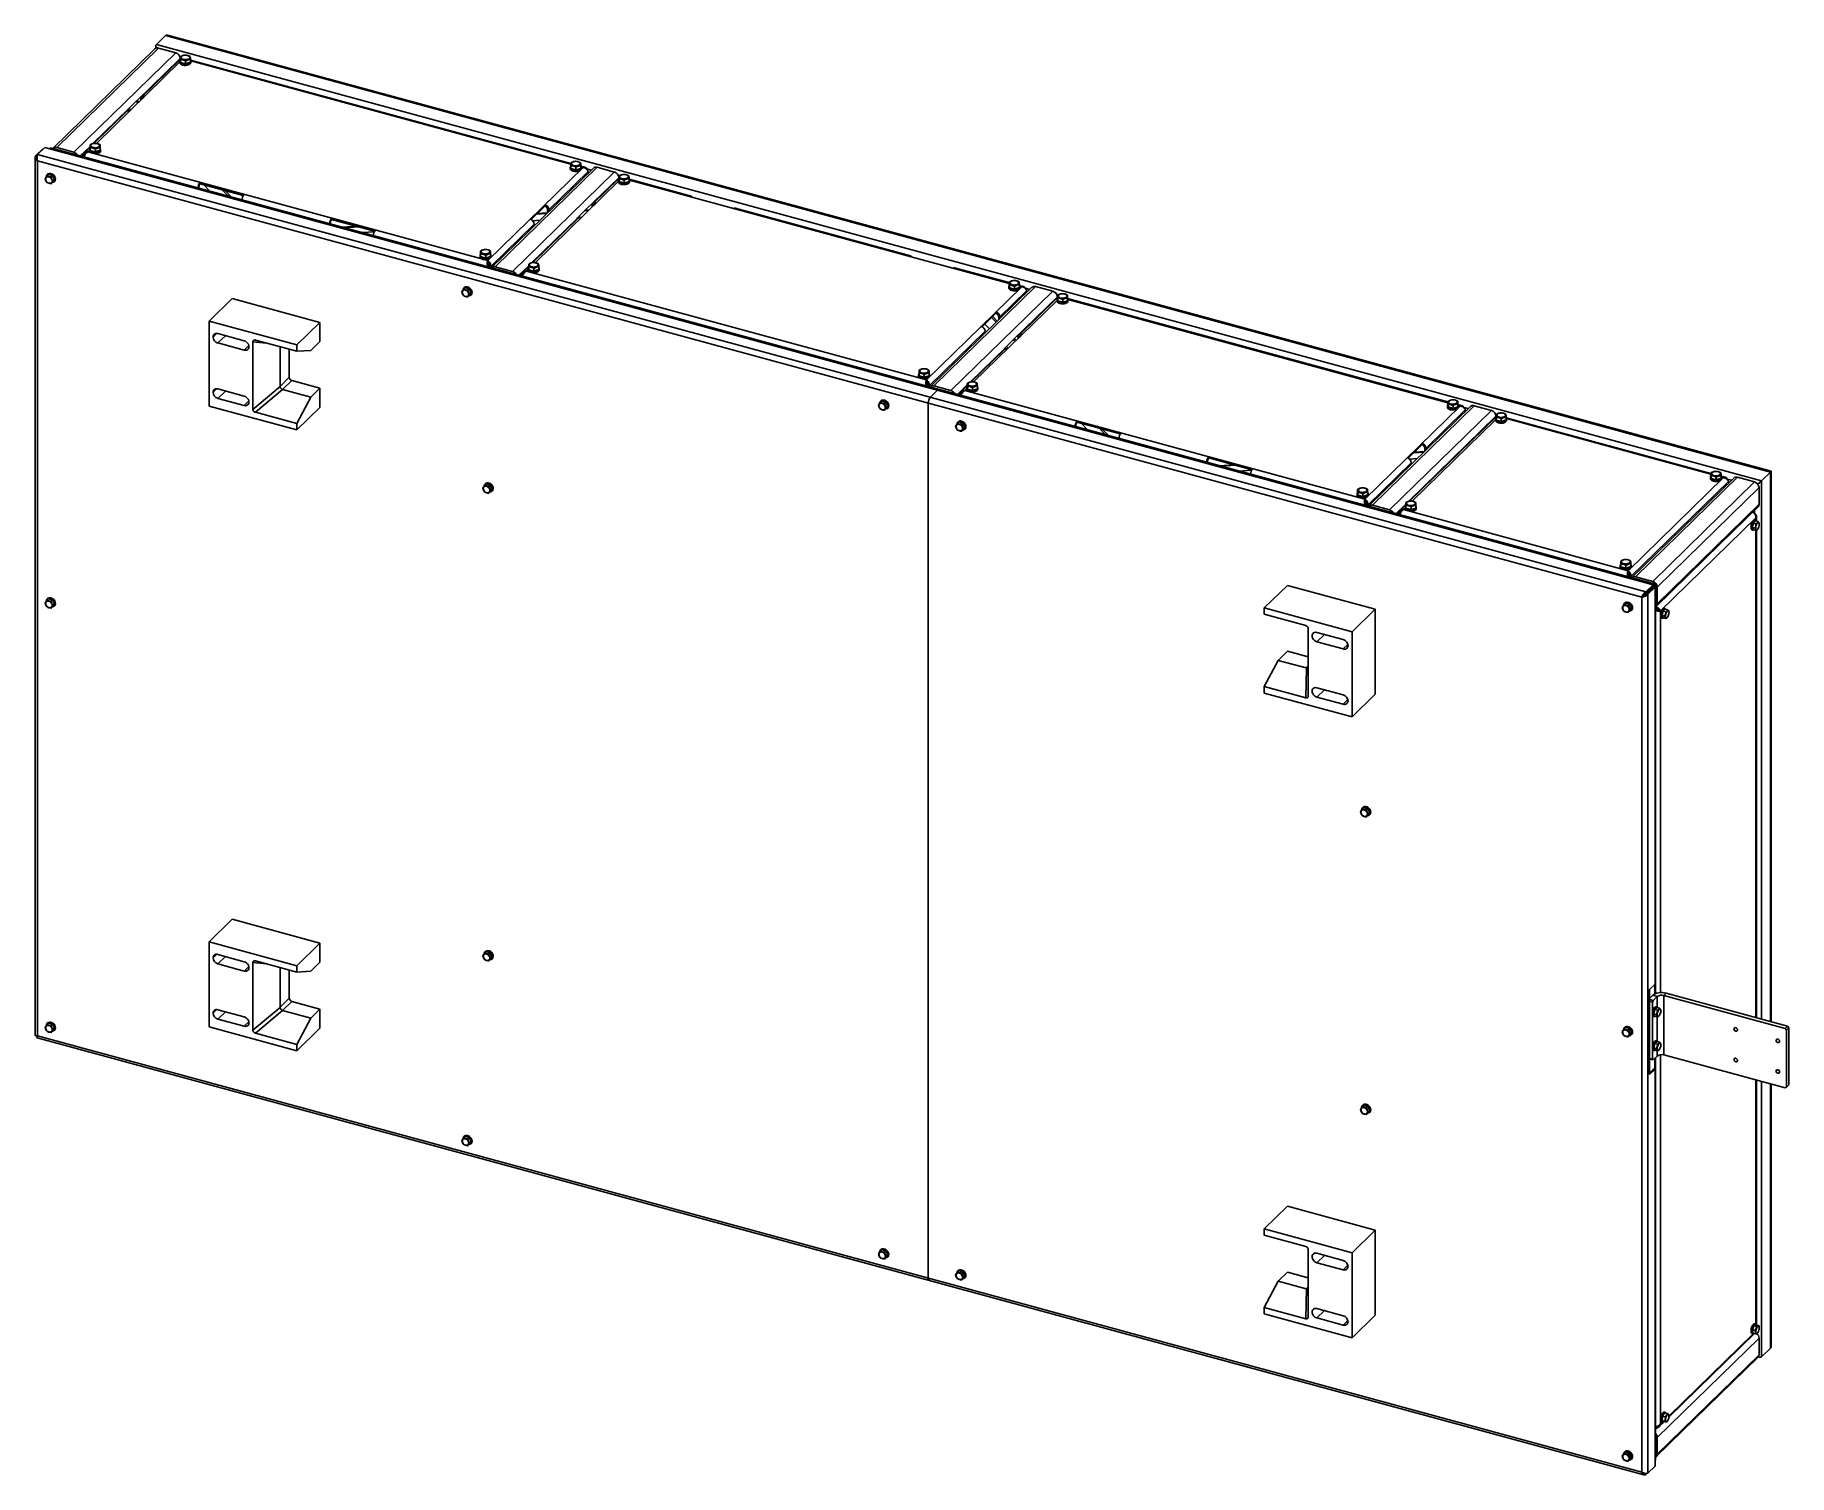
# Paper-space layout '_Trimetrico' of a CAD drawing. Header units: millimetres. Extents: x -836 to 933, y -707 to 744.
import ezdxf

# ---------------------------------------------------------------- set-up
doc = ezdxf.new("R2010")
doc.units = ezdxf.units.MM

psp = doc.layouts.new('_Trimetrico')

# ---------------------------------------------------------------- linework, layer by layer
at = {"color": 7, "linetype": 'Continuous', "lineweight": 25}
for p, q in [((-704.2, 743.8), (-713.3, 734.9)), ((-704.2, 743.8), (914.3, 303.9)), ((914.8, 304.7), (-702, 744.1)), ((-714.8, 730.5), (-817.5, 630.3)), ((-813.8, 631), (-711.2, 731.2)), ((-796.5, 626.3), (-693.8, 726.5)), ((-713.3, 734.9), (905.2, 295)), ((-711.2, 731.2), (-693.8, 726.5)), ((-689.5, 717.3), (-773.7, 635.1)), ((-733, 678.1), (-689.2, 720.8)), ((-689.1, 720.1), (-727.9, 682.2)), ((-689.5, 718), (-689.5, 716.6)), ((-689.2, 720.8), (-689.2, 720)), ((-689.2, 720.8), (-689.1, 720.8)), ((-687.9, 722.9), (-689.1, 722.5)), ((-689.1, 722.5), (-689.1, 719.8)), ((-689.1, 719.8), (-688.9, 716.8)), ((-688.9, 719.5), (-688.9, 716.8)), ((-688.9, 716.8), (-683.8, 715.4)), ((-683.8, 718.2), (-683.8, 715.4)), ((-683.8, 715.4), (-678.9, 717)), ((-680.1, 720.8), (-678.9, 719.7)), ((-679.1, 715.3), (-679.1, 716.6)), ((-678.9, 719.7), (-678.9, 717)), ((-295.5, 615), (-678.9, 719.2)), ((-295.5, 614.2), (-678.5, 718.3)), ((-678.5, 716.6), (-678.5, 718)), ((-740.6, 670.8), (-733.7, 677.6)), ((-732, 675.8), (-733.7, 677.6)), ((-730.9, 676.9), (-731.9, 678)), ((-728.8, 678.9), (-728.8, 680.1)), ((-727.9, 679.8), (-728.8, 680.1)), ((-777.2, 634.9), (-741.3, 670)), ((-742.9, 667.6), (-776.2, 635.1)), ((-738.9, 669.1), (-740.6, 670.8)), ((-835.5, 620.9), (-835.5, -263.8)), ((-835, 622.6), (-827.8, 629.7)), ((-835, 622.6), (-833.7, 622.2)), ((-825.8, 631), (-833.1, 624)), ((-833.1, 624), (788.6, 183.2)), ((-827.3, 629.5), (-827.8, 629.7)), ((-825.8, 631), (795.8, 190.3)), ((-820.9, 629.9), (-821.1, 629.7)), ((-820.9, 629.9), (797.6, 190)), ((798.2, 190.8), (-818.7, 630.3)), ((-813.8, 631), (-796.5, 626.3)), ((-790, 622.5), (-780.1, 632.1)), ((-787.5, 622.8), (-786.2, 622.4)), ((-787.5, 622.8), (-787.5, 621.8)), ((-780.1, 631.3), (-786.2, 625.3)), ((-780.5, 628.5), (-782.4, 626.6)), ((-782.4, 626.6), (-379.1, 517)), ((-780.5, 629.1), (-780.5, 627.8)), ((-778.9, 634), (-780.1, 633.7)), ((-780.1, 633.7), (-780.1, 630.9)), ((-780.1, 630.9), (-779.9, 628)), ((-779.9, 630.7), (-779.9, 628)), ((-779.9, 628), (-774.8, 626.6)), ((-774.8, 629.3), (-774.8, 626.6)), ((-774.8, 626.6), (-769.9, 628.2)), ((-771.1, 631.9), (-769.9, 630.9)), ((-770.1, 626.4), (-770.1, 627.8)), ((-769.9, 630.9), (-769.9, 628.2)), ((-769.5, 627.8), (-769.5, 629.1)), ((784.5, 177.9), (-833.1, 617.5)), ((-833.1, 617.5), (-833.1, -264.5)), ((-823.5, 602.5), (-822.1, 603.9)), ((-822.9, 604.1), (-823.3, 603.7)), ((-818, 602.8), (-822.1, 603.9)), ((-819.4, 601.4), (-818, 602.8)), ((-815.9, 598.8), (-818, 602.8)), ((-379.1, 517), (-283, 610.8)), ((-272.6, 610.3), (-375.3, 510.1)), ((-371.6, 510.8), (-269, 611.1)), ((-354.3, 506.1), (-251.6, 606.3)), ((-317.5, 568.3), (-278, 606.9)), ((-295.9, 611), (-295.9, 609.6)), ((-294.3, 615.9), (-295.5, 615.5)), ((-295.5, 615.5), (-295.5, 612.8)), ((-295.5, 612.8), (-295.3, 609.8)), ((-295.3, 612.6), (-295.3, 609.8)), ((-295.3, 609.8), (-290.2, 608.4)), ((-290.2, 611.2), (-290.2, 608.4)), ((-290.2, 608.4), (-285.3, 610)), ((-286.6, 613.8), (-285.3, 612.8)), ((-285.6, 608.3), (-285.6, 609.7)), ((-285.3, 612.8), (-285.3, 610)), ((-281.1, 611.1), (-285.3, 612.2)), ((-283, 610.8), (-285, 611.3)), ((-284.9, 609.6), (-284.9, 611)), ((-279.3, 609.4), (-274.8, 608.2)), ((-278, 606.9), (-278, 605.1)), ((-269, 611.1), (-251.6, 606.3)), ((-245.7, 602.7), (-246.9, 602.3)), ((-246.9, 602.3), (-246.9, 599.6)), ((-825, 599.2), (-825.5, 599.6)), ((-819.4, 594.5), (-818, 595.9)), ((-818.3, 597.4), (-817.3, 597.4)), ((-818, 595.9), (-815.9, 598.8)), ((-817.3, 597.4), (-815.9, 598.8)), ((-816.3, 596.5), (-815.9, 596.9)), ((-815.7, 597.1), (-816.1, 596.8)), ((-815.7, 597.1), (-815.9, 596.9)), ((-670.6, 590.6), (-671.1, 590.1)), ((-669.5, 589.7), (-670.6, 590.9)), ((-670.6, 590), (-670.6, 590.6)), ((-669.2, 594.5), (-669.2, 595.8)), ((-669.2, 594.5), (-625.8, 582.7)), ((-658.9, 586.8), (-665.3, 593.5)), ((-640.6, 581.9), (-647.1, 588.5)), ((-637.6, 581), (-644, 587.7)), ((-247.3, 597.1), (-331.5, 514.9)), ((-280.8, 567.7), (-247, 600.6)), ((-246.9, 599.9), (-273.1, 574.3)), ((-247.3, 597.8), (-247.3, 596.4)), ((-247, 599.8), (-247, 600.6)), ((-247, 600.6), (-246.9, 600.6)), ((-246.9, 599.6), (-246.7, 596.6)), ((-246.7, 599.4), (-246.7, 596.6)), ((-246.7, 596.6), (-241.6, 595.2)), ((-241.6, 598), (-241.6, 595.2)), ((-241.6, 595.2), (-236.7, 596.8)), ((-237.9, 600.6), (-236.7, 599.6)), ((-236.9, 595.1), (-236.9, 596.4)), ((-236.7, 599.6), (-236.7, 596.8)), ((-173.9, 582), (-236.7, 599)), ((146.7, 494), (-236.3, 598.1)), ((-236.3, 596.4), (-236.3, 597.8)), ((-335.5, 558.3), (-321.5, 571.9)), ((-321.5, 571.9), (-321.5, 573.2)), ((-318.9, 565.2), (-318.9, 568.6)), ((-317.5, 566.5), (-317.5, 568.3)), ((-288.4, 560.4), (-281.5, 567.1)), ((-277.7, 567.4), (-281.5, 567.1)), ((-277.1, 568), (-280.3, 567.8)), ((-274, 571.1), (-274, 572.2)), ((-273.1, 571.9), (-274, 572.2)), ((47.2, 521.9), (-129.7, 569.9)), ((-538, 554.5), (-538.4, 554.1)), ((-538, 554), (-538, 554.5)), ((-536.6, 558.5), (-536.6, 559.8)), ((-536.6, 558.5), (-493.2, 546.7)), ((-511.4, 551.6), (-525.7, 550.6)), ((-509.7, 551.2), (-524, 550.2)), ((-376.2, 511), (-332.5, 553.7)), ((-335, 514.8), (-289.1, 559.6)), ((-326.4, 557.8), (-334.1, 557.2)), ((-288.1, 559.7), (-334, 514.9)), ((-332.5, 551.9), (-332.5, 553.7)), ((-319.5, 564.5), (-329.9, 563.8)), ((-318.9, 565.1), (-329.2, 564.4)), ((-284.6, 560.7), (-288.4, 560.4)), ((-493.5, 546.1), (-505.8, 545.2)), ((-386.9, 522.2), (-386.9, 520.8)), ((-385.3, 527.1), (-386.6, 526.7)), ((-386.6, 526.7), (-386.6, 524)), ((-386.6, 524), (-386.3, 521)), ((-386.3, 523.8), (-386.3, 521)), ((-386.3, 521), (-381.2, 519.6)), ((-381.2, 522.4), (-381.2, 519.6)), ((-381.2, 519.6), (-376.3, 521.2)), ((-379.1, 515.7), (-379.1, 517)), ((-378.8, 512), (-378.8, 515.3)), ((-378.4, 510.6), (-378.4, 515)), ((-377.6, 525), (-376.3, 523.9)), ((-376.6, 519.5), (-376.6, 520.8)), ((-376.3, 523.9), (-376.3, 521.2)), ((-375.9, 520.8), (-375.9, 522.2)), ((-336.7, 513.9), (-337.9, 513.5)), ((-337.9, 513.5), (-337.9, 510.8)), ((-379, 510.7), (-378.5, 511.2)), ((-378.5, 511.2), (-378.5, 510.6)), ((-378.4, 512.1), (-377.5, 512.2)), ((-376.2, 511), (-377.6, 511.3)), ((-377.6, 511.3), (-377.6, 510.4)), ((-376.2, 511), (-376.2, 510)), ((-371.6, 510.8), (-354.3, 506.1)), ((-347.8, 502.3), (-337.9, 511.9)), ((-345.3, 502.6), (-344, 502.2)), ((-345.3, 502.6), (-345.3, 501.6)), ((-337.9, 511.1), (-344, 505.1)), ((-338.3, 508.3), (-340.2, 506.4)), ((-340.2, 506.4), (63.1, 396.8)), ((-338.3, 508.9), (-338.3, 507.6)), ((-337.9, 510.8), (-337.7, 507.8)), ((-337.7, 510.5), (-337.7, 507.8)), ((-337.7, 507.8), (-332.6, 506.4)), ((-332.6, 509.1), (-332.6, 506.4)), ((-332.6, 506.4), (-327.7, 508)), ((-328.9, 511.7), (-327.7, 510.7)), ((-327.9, 506.3), (-327.9, 507.6)), ((-327.7, 510.7), (-327.7, 508)), ((-327.3, 507.6), (-327.3, 508.9)), ((146.7, 494.8), (91.4, 509.9)), ((147.9, 495.7), (146.7, 495.4)), ((146.7, 495.4), (146.7, 492.6)), ((-660.1, 456.1), (-636.8, 478.9)), ((-636.8, 478.9), (-548.4, 454.8)), ((-404.9, 485), (-405.4, 485.5)), ((-403.4, 488.3), (-402, 489.7)), ((-402.8, 489.9), (-403.2, 489.5)), ((-397.9, 488.6), (-402, 489.7)), ((-399.3, 487.2), (-397.9, 488.6)), ((-399.3, 480.4), (-397.9, 481.7)), ((-398.2, 483.2), (-397.2, 483.2)), ((-395.8, 484.6), (-397.9, 488.6)), ((-397.9, 481.7), (-395.8, 484.6)), ((-397.2, 483.2), (-395.8, 484.6)), ((-396.2, 482.4), (-395.8, 482.7)), ((-395.6, 483), (-396, 482.6)), ((-395.6, 483), (-395.8, 482.7)), ((63.1, 396.8), (159.2, 490.6)), ((169.6, 490.1), (67, 389.9)), ((70.6, 390.7), (173.3, 490.9)), ((87.9, 386), (190.6, 486.2)), ((137.3, 460.4), (164.2, 486.7)), ((146.3, 490.8), (146.3, 489.4)), ((146.7, 492.6), (146.9, 489.7)), ((146.9, 492.4), (146.9, 489.7)), ((146.9, 489.7), (152, 488.3)), ((151.4, 437.7), (195.2, 480.5)), ((152, 491), (152, 488.3)), ((152, 488.3), (156.9, 489.8)), ((155.6, 493.6), (156.9, 492.6)), ((195.3, 479.7), (156.5, 441.8)), ((156.6, 488.1), (156.6, 489.5)), ((156.9, 492.6), (156.9, 489.8)), ((161.1, 490.9), (156.9, 492.1)), ((159.2, 490.6), (157.2, 491.2)), ((157.3, 489.4), (157.3, 490.8)), ((162.9, 489.2), (167.4, 488)), ((164.2, 486.7), (164.2, 484.9)), ((173.3, 490.9), (190.6, 486.2)), ((194.9, 477.6), (194.9, 476.2)), ((195.2, 479.6), (195.2, 480.5)), ((195.2, 480.5), (195.3, 480.4)), ((196.5, 482.5), (195.3, 482.1)), ((195.3, 482.1), (195.3, 479.4)), ((195.3, 479.4), (195.5, 476.4)), ((195.5, 479.2), (195.5, 476.4)), ((200.6, 477.8), (200.6, 475)), ((204.3, 480.4), (205.5, 479.4)), ((205.5, 479.4), (205.5, 476.6)), ((588.9, 374.6), (205.5, 478.8)), ((588.9, 373.8), (205.9, 477.9)), ((205.9, 476.2), (205.9, 477.6)), ((194.9, 476.9), (110.7, 394.7)), ((119.3, 450.4), (133.3, 464.1)), ((134.6, 456), (130, 460.8)), ((133.3, 464.1), (133.3, 465.3)), ((136, 457.3), (136, 460.8)), ((137.3, 458.6), (137.3, 460.4)), ((195.5, 476.4), (200.6, 475)), ((197.8, 473.7), (197.8, 475.1)), ((200.6, 475), (205.5, 476.6)), ((-571.7, 432), (-660.1, 456.1)), ((-660.1, 370.4), (-660.1, 456.1)), ((-652.5, 443.6), (-656.1, 440)), ((-651.3, 443.4), (-624.8, 436.2)), ((-548.4, 454.8), (-571.7, 432)), ((-548.4, 435.5), (-548.4, 454.8)), ((66, 390.8), (122.3, 445.8)), ((126.6, 448.2), (121.9, 453)), ((122.3, 444), (122.3, 445.8)), ((122.6, 444.2), (122.3, 444.5)), ((133.5, 454.9), (128.8, 459.7)), ((-651.3, 434), (-643.7, 441.3)), ((-651.3, 434), (-624.8, 426.7)), ((-624.8, 426.7), (-620, 431.3)), ((-615.9, 367.1), (-615.9, 435.3)), ((-602.3, 433.9), (-615.9, 435.3)), ((-613.5, 437), (-571.7, 425.6)), ((-588.6, 430.2), (-588.6, 390.3)), ((-579.3, 399.4), (-579.3, 427.7)), ((-571.7, 425.6), (-571.7, 432)), ((-571.7, 425.6), (-557.7, 426.4)), ((-548.4, 435.5), (-557.7, 426.4)), ((107.2, 394.6), (143.1, 429.6)), ((141.5, 427.2), (108.2, 394.7)), ((143.8, 430.5), (150.7, 437.2)), ((145.5, 428.7), (143.8, 430.5)), ((152.4, 435.4), (150.7, 437.2)), ((153.6, 436.6), (152.5, 437.6)), ((155.6, 438.6), (155.6, 439.7)), ((156.5, 439.4), (155.6, 439.7)), ((56.9, 406.9), (55.7, 406.5)), ((-615.9, 367.1), (-588.6, 390)), ((-588.6, 390.3), (-579.3, 399.4)), ((-576.7, 396.1), (-586, 387)), ((-548.4, 388.4), (-576.7, 396.1)), ((55.3, 402), (55.3, 400.6)), ((55.7, 406.5), (55.7, 403.8)), ((55.7, 403.8), (55.9, 400.8)), ((55.9, 403.6), (55.9, 400.8)), ((55.9, 400.8), (61, 399.4)), ((61, 402.2), (61, 399.4)), ((61, 399.4), (65.9, 401)), ((63.1, 395.5), (63.1, 396.8)), ((63.2, 390.6), (63.7, 391)), ((63.4, 391.8), (63.4, 395.1)), ((63.7, 391), (63.7, 390.4)), ((63.8, 390.4), (63.8, 394.8)), ((63.8, 391.9), (64.7, 392)), ((64.6, 404.8), (65.9, 403.8)), ((66, 390.8), (64.6, 391.2)), ((64.6, 391.2), (64.6, 390.2)), ((65.6, 399.3), (65.6, 400.7)), ((65.9, 403.8), (65.9, 401)), ((66, 390.8), (66, 389.8)), ((66.3, 400.6), (66.3, 402)), ((70.6, 390.7), (87.9, 386)), ((94.4, 382.1), (104.3, 391.7)), ((104.3, 390.9), (98.2, 385)), ((105.5, 393.7), (104.3, 393.3)), ((104.3, 393.3), (104.3, 390.6)), ((104.3, 390.6), (104.5, 387.6)), ((104.5, 390.3), (104.5, 387.6)), ((113.3, 391.6), (114.5, 390.5)), ((114.5, 390.5), (114.5, 387.8)), ((-652.5, 387.9), (-656.1, 384.3)), ((-651.3, 387.7), (-624.8, 380.5)), ((-651.3, 378.2), (-643.7, 385.6)), ((-651.3, 378.2), (-624.8, 371)), ((-624.8, 371), (-620, 375.6)), ((-586.2, 387.1), (-613.5, 364.1)), ((-586, 387), (-557.7, 379.3)), ((-557.7, 379.3), (-571.7, 352.8)), ((-548.4, 388.4), (-557.7, 379.3)), ((-548.4, 369.1), (-548.4, 388.4)), ((16.7, 374.2), (18.1, 375.5)), ((17.3, 375.7), (16.9, 375.4)), ((22.2, 374.4), (18.1, 375.5)), ((20.8, 373.1), (22.2, 374.4)), ((24.2, 370.4), (22.2, 374.4)), ((65, 373.4), (65, -508.6)), ((74.3, 386.4), (67.1, 379.3)), ((96.9, 382.4), (98.3, 382)), ((96.9, 382.4), (96.9, 381.4)), ((103.9, 388.1), (102, 386.2)), ((102, 386.2), (505.3, 276.6)), ((103.9, 388.8), (103.9, 387.4)), ((104.5, 387.6), (109.6, 386.2)), ((109.6, 389), (109.6, 386.2)), ((109.6, 386.2), (114.5, 387.8)), ((114.3, 386.1), (114.3, 387.4)), ((114.9, 387.4), (114.9, 388.8)), ((590.1, 375.5), (588.9, 375.2)), ((588.9, 375.2), (588.9, 372.4)), ((588.9, 372.4), (589.1, 369.5)), ((589.1, 372.2), (589.1, 369.5)), ((597.9, 373.4), (599.1, 372.4)), ((599.1, 372.4), (599.1, 369.7)), ((603.4, 370.7), (599.1, 371.9)), ((-571.7, 346.3), (-660.1, 370.4)), ((-571.7, 352.8), (-613.5, 364.1)), ((-548.4, 369.1), (-571.7, 346.3)), ((15.2, 370.9), (14.7, 371.3)), ((20.8, 366.2), (22.2, 367.6)), ((21.8, 369.1), (22.8, 369.1)), ((22.2, 367.6), (24.2, 370.4)), ((22.8, 369.1), (24.2, 370.4)), ((23.9, 368.2), (24.3, 368.6)), ((24.5, 368.8), (24.1, 368.4)), ((24.5, 368.8), (24.3, 368.6)), ((94.6, 353), (96, 354.4)), ((95.1, 354.6), (94.7, 354.2)), ((100, 353.3), (96, 354.4)), ((215.2, 354.2), (215.2, 355.4)), ((215.2, 354.2), (258.6, 342.4)), ((505.3, 276.6), (601.4, 370.4)), ((611.8, 370), (509.2, 269.7)), ((512.8, 270.5), (615.5, 370.7)), ((530.1, 265.8), (632.8, 366)), ((549.4, 274.4), (637.4, 360.3)), ((637.5, 359.5), (550.4, 274.6)), ((637.1, 356.7), (552.9, 274.5)), ((566.9, 327.9), (606.5, 366.5)), ((588.5, 370.6), (588.5, 369.3)), ((589.1, 369.5), (594.2, 368.1)), ((594.2, 370.8), (594.2, 368.1)), ((594.2, 368.1), (599.1, 369.7)), ((598.8, 367.9), (598.8, 369.3)), ((601.4, 370.4), (599.4, 371)), ((599.5, 369.3), (599.5, 370.6)), ((605.1, 369.1), (609.6, 367.8)), ((606.5, 366.5), (606.5, 364.7)), ((615.5, 370.7), (632.8, 366)), ((637.1, 357.4), (637.1, 356)), ((637.4, 360.3), (637.4, 359.4)), ((637.4, 360.3), (637.5, 360.2)), ((638.7, 362.3), (637.5, 362)), ((637.5, 362), (637.5, 359.2)), ((637.5, 359.2), (637.7, 356.2)), ((637.7, 359), (637.7, 356.2)), ((637.7, 356.2), (642.8, 354.9)), ((642.8, 357.6), (642.8, 354.9)), ((642.8, 354.9), (647.7, 356.4)), ((646.5, 360.2), (647.7, 359.2)), ((647.5, 354.7), (647.5, 356.1)), ((647.7, 359.2), (647.7, 356.4)), ((854.2, 302.5), (647.7, 358.7)), ((854.2, 301.7), (648.1, 357.8)), ((648.1, 356), (648.1, 357.4)), ((-571.7, 346.3), (-571.7, 352.8)), ((93, 349.7), (92.5, 350.1)), ((98.6, 351.9), (100, 353.3)), ((98.6, 345), (100, 346.4)), ((99.7, 347.9), (100.7, 347.9)), ((102.1, 349.3), (100, 353.3)), ((100, 346.4), (102.1, 349.3)), ((100.7, 347.9), (102.1, 349.3)), ((101.7, 347), (102.1, 347.4)), ((102.3, 347.6), (101.9, 347.3)), ((102.3, 347.6), (102.1, 347.4)), ((213.8, 350.2), (213.3, 349.8)), ((214.9, 349.3), (213.8, 350.5)), ((213.8, 349.6), (213.8, 350.2)), ((225.6, 346.4), (219.1, 353.1)), ((243.8, 341.5), (237.3, 348.1)), ((246.9, 340.7), (240.4, 347.3)), ((347.8, 318.1), (347.8, 319.4)), ((548.9, 317.9), (562.9, 331.6)), ((564.9, 324.1), (554.5, 323.4)), ((565.5, 324.7), (555.2, 324)), ((562.9, 331.6), (562.9, 332.9)), ((565.6, 324.8), (565.6, 328.3)), ((566.9, 326.1), (566.9, 327.9)), ((346.4, 314.2), (346, 313.7)), ((346.4, 313.6), (346.4, 314.2)), ((347.8, 318.1), (391.3, 306.3)), ((373, 311.3), (358.7, 310.3)), ((374.7, 310.8), (360.4, 309.8)), ((391, 305.7), (378.7, 304.8)), ((508.2, 270.6), (552, 313.3)), ((558, 317.4), (550.4, 316.9)), ((552, 311.5), (552, 313.3)), ((855.4, 303.4), (854.2, 303.1)), ((854.2, 303.1), (854.2, 300.3)), ((863.2, 301.3), (864.4, 300.3)), ((905.2, 295), (914.3, 303.9)), ((914.3, 303.9), (914.3, -250)), ((914.9, -250.1), (914.9, 304.6)), ((-383.7, 287.3), (-384.2, 287.7)), ((-382.2, 290.6), (-380.8, 291.9)), ((-381.6, 292.1), (-382, 291.8)), ((-376.7, 290.8), (-380.8, 291.9)), ((-378.1, 289.5), (-376.7, 290.8)), ((-378.1, 282.6), (-376.7, 284)), ((-377, 285.5), (-376, 285.5)), ((-374.6, 286.8), (-376.7, 290.8)), ((-376.7, 284), (-374.6, 286.8)), ((-376, 285.5), (-374.6, 286.8)), ((-375, 284.6), (-374.6, 285)), ((-374.4, 285.2), (-374.8, 284.8)), ((-374.4, 285.2), (-374.6, 285)), ((499.1, 286.7), (497.9, 286.4)), ((497.9, 286.4), (497.9, 283.6)), ((497.9, 283.6), (498.1, 280.6)), ((498.1, 283.4), (498.1, 280.6)), ((506.9, 284.6), (508.1, 283.6)), ((508.1, 283.6), (508.1, 280.8)), ((770.6, 204.5), (866.7, 298.3)), ((773.5, 198.5), (871.8, 294.4)), ((877.2, 297.8), (774.5, 197.6)), ((778.1, 198.4), (880.8, 298.6)), ((795.5, 193.7), (898.1, 293.9)), ((800.1, 188), (902.7, 288.2)), ((853.8, 298.5), (853.8, 297.1)), ((854.2, 300.3), (854.4, 297.4)), ((854.4, 300.1), (854.4, 297.4)), ((854.4, 297.4), (859.5, 296)), ((859.5, 298.7), (859.5, 296)), ((859.5, 296), (864.4, 297.6)), ((864.2, 295.8), (864.2, 297.2)), ((864.4, 300.3), (864.4, 297.6)), ((868.7, 298.6), (864.4, 299.8)), ((866.7, 298.3), (864.8, 298.9)), ((864.8, 297.1), (864.8, 298.5)), ((870.4, 296.9), (875, 295.7)), ((871.8, 294.4), (871.8, 292.6)), ((880.8, 298.6), (898.1, 293.9)), ((902.7, 288.2), (902.7, 271.4)), ((905.2, 295), (905.2, -247.5)), ((497.5, 281.8), (497.5, 280.4)), ((498.1, 280.6), (503.2, 279.3)), ((503.2, 282), (503.2, 279.3)), ((503.2, 279.3), (508.1, 280.8)), ((505.3, 275.3), (505.3, 276.6)), ((505.4, 270.4), (505.9, 270.8)), ((505.6, 271.7), (505.6, 275)), ((505.9, 270.8), (505.9, 270.3)), ((506, 270.2), (506, 274.6)), ((506, 271.7), (506.9, 271.8)), ((508.2, 270.6), (506.9, 271)), ((506.9, 271), (506.9, 270)), ((507.8, 279.1), (507.8, 280.5)), ((508.2, 270.6), (508.2, 269.6)), ((508.5, 280.4), (508.5, 281.8)), ((512.8, 270.5), (530.1, 265.8)), ((536.6, 261.9), (546.5, 271.6)), ((546.5, 270.7), (540.4, 264.8)), ((546.1, 267.9), (544.2, 266)), ((544.2, 266), (770.6, 204.5)), ((546.1, 268.6), (546.1, 267.2)), ((547.7, 273.5), (546.5, 273.1)), ((546.5, 273.1), (546.5, 270.4)), ((546.5, 270.4), (546.7, 267.4)), ((546.7, 270.2), (546.7, 267.4)), ((546.7, 267.4), (551.8, 266)), ((551.8, 268.8), (551.8, 266)), ((551.8, 266), (556.7, 267.6)), ((555.5, 271.4), (556.7, 270.4)), ((556.5, 265.9), (556.5, 267.3)), ((556.7, 270.4), (556.7, 267.6)), ((557.1, 267.2), (557.1, 268.6)), ((799.1, 168.7), (901.8, 268.9)), ((800.1, 171.1), (902.7, 271.4)), ((898.1, 265.3), (898.1, 262.4)), ((539.1, 262.2), (540.5, 261.8)), ((539.1, 262.2), (539.1, 261.2)), ((896.5, 263.7), (798.3, 167.8)), ((899.5, 257.7), (803.3, 163.9)), ((894.6, 248.2), (895.3, 248)), ((897, 252.6), (895.9, 248.1)), ((898.5, 247.4), (895.9, 248.1)), ((895.9, 248.1), (897, 245.7)), ((896.5, 263.7), (896.5, 263.7)), ((899.1, 254.7), (897, 252.6)), ((899.6, 251.8), (897, 252.6)), ((898.9, 255.1), (898.2, 255.3)), ((899.4, 247.6), (898.5, 247.4)), ((901.8, 253.9), (899.1, 254.7)), ((899.5, 254.7), (899.5, 257.7)), ((900, 254.4), (900, 259.4)), ((902.9, 251.4), (902.8, 251.9)), ((895.6, 245.7), (896.3, 245.5)), ((899.6, 245), (897, 245.7)), ((899.5, -245.9), (899.5, 245)), ((900, -246.1), (900, 245.2)), ((901.4, 246.4), (901.6, 246.7)), ((764.4, 214.6), (763.2, 214.2)), ((763.2, 214.2), (763.2, 211.5)), ((772.2, 212.5), (773.4, 211.5)), ((762.8, 209.7), (762.8, 208.3)), ((763.2, 211.5), (763.4, 208.5)), ((763.4, 211.3), (763.4, 208.5)), ((763.4, 208.5), (768.5, 207.1)), ((768.5, 209.9), (768.5, 207.1)), ((768.5, 207.1), (773.4, 208.7)), ((770.6, 203.2), (770.6, 204.5)), ((770.8, 198.3), (771.2, 198.7)), ((771, 199.5), (771, 202.9)), ((771.2, 198.7), (771.2, 198.1)), ((771.3, 198.1), (771.3, 202.5)), ((771.3, 199.6), (772.2, 199.7)), ((773.5, 198.5), (772.2, 198.9)), ((772.2, 198.9), (772.2, 197.9)), ((773.2, 207), (773.2, 208.4)), ((773.4, 211.5), (773.4, 208.7)), ((773.5, 198.5), (773.5, 197.5)), ((773.8, 208.3), (773.8, 209.7)), ((778.1, 198.4), (795.5, 193.7)), ((427.2, 189.7), (403.8, 166.9)), ((515.6, 165.7), (427.2, 189.7)), ((785.2, 178.6), (784.5, 177.9)), ((784.5, -704.2), (784.5, 177.9)), ((787.6, 181.4), (788.5, 181.1)), ((797.6, 190), (788.5, 181.1)), ((788.5, 181.1), (788.5, 180.2)), ((788.6, 183.2), (795.8, 190.3)), ((788.6, 181.9), (795.8, 189)), ((788.6, 183.2), (788.6, 181.9)), ((789.2, 181.2), (796.5, 188.2)), ((790.5, 180.8), (789.2, 181.2)), ((790.5, 180.8), (797.8, 187.9)), ((790.5, -705.2), (790.5, 180.8)), ((795.8, 189), (795.8, 190.3)), ((796.5, 188.2), (797.8, 187.9)), ((797.6, 190), (797.6, 187.9)), ((797.8, 187.9), (797.8, -212.3)), ((798.2, -221.8), (798.2, 190.7)), ((800.1, 188), (800.1, 171.1)), ((-825, 171.5), (-825.5, 171.9)), ((-823.5, 174.8), (-822.1, 176.2)), ((-822.9, 176.3), (-823.3, 176)), ((-818, 175), (-822.1, 176.2)), ((-819.4, 173.7), (-818, 175)), ((-819.4, 166.8), (-818, 168.2)), ((-818.3, 169.7), (-817.3, 169.7)), ((-815.9, 171.1), (-818, 175)), ((-818, 168.2), (-815.9, 171.1)), ((-817.3, 169.7), (-815.9, 171.1)), ((-816.3, 168.8), (-815.9, 169.2)), ((-815.7, 169.4), (-816.1, 169)), ((-815.7, 169.4), (-815.9, 169.2)), ((403.8, 166.9), (492.3, 142.9)), ((403.8, 166.9), (403.8, 160.5)), ((403.8, 160.5), (445.7, 149.1)), ((492.3, 142.9), (515.6, 165.7)), ((515.6, 165.7), (515.6, 79.9)), ((765.2, 167), (764.7, 167.5)), ((766.7, 170.3), (768.1, 171.7)), ((767.3, 171.9), (766.9, 171.5)), ((772.2, 170.6), (768.1, 171.7)), ((770.8, 169.2), (772.2, 170.6)), ((770.8, 162.4), (772.2, 163.7)), ((771.8, 165.2), (772.8, 165.2)), ((774.2, 166.6), (772.2, 170.6)), ((772.2, 163.7), (774.2, 166.6)), ((772.8, 165.2), (774.2, 166.6)), ((773.9, 164.4), (774.2, 164.7)), ((774.5, 165), (774.1, 164.6)), ((774.5, 165), (774.2, 164.7)), ((798.3, 167.8), (798.2, 167.8)), ((798.3, 166.5), (798.2, 166.5)), ((800.8, 165.6), (798.2, 166.3)), ((798.3, 167.8), (798.3, 166.5)), ((802, 164.2), (803.3, 163.9)), ((803.3, 163.9), (803.3, -220.8)), ((803.6, 159.4), (804.3, 159.2)), ((806, 163.7), (804.9, 159.3)), ((807.5, 158.5), (804.9, 159.3)), ((804.9, 159.3), (806, 156.9)), ((808.1, 165.8), (806, 163.7)), ((808.6, 163), (806, 163.7)), ((807.9, 166.3), (807.2, 166.5)), ((810.8, 165.1), (808.1, 165.8)), ((811.9, 162.6), (811.8, 163)), ((448, 146.2), (448, 77.9)), ((483.4, 135), (456.9, 142.2)), ((492.3, 142.9), (492.3, 57.2)), ((804.6, 156.8), (805.3, 156.7)), ((808.6, 156.2), (806, 156.9)), ((808.4, 158.8), (807.5, 158.5)), ((810.4, 157.6), (810.6, 157.9)), ((464.4, 140.2), (456.9, 132.8)), ((483.4, 125.6), (456.9, 132.8)), ((483.4, 125.6), (488.1, 130.2)), ((403.8, 87.6), (417.8, 114.1)), ((427.2, 123.3), (417.8, 114.1)), ((417.8, 114.1), (446.1, 106.5)), ((448, 117.6), (427.2, 123.3)), ((445.7, 76.3), (446.4, 106.4)), ((446.1, 106.5), (448, 108.3)), ((403.8, 87.6), (403.8, 81.2)), ((445.7, 76.3), (403.8, 87.6)), ((403.8, 81.2), (492.3, 57.2)), ((483.4, 79.3), (456.9, 86.5)), ((464.4, 84.4), (456.9, 77.1)), ((483.4, 69.9), (456.9, 77.1)), ((483.4, 69.9), (488.1, 74.5)), ((492.3, 57.2), (515.6, 79.9)), ((502.7, -35.6), (504.1, -34.3)), ((503.3, -34.1), (502.9, -34.4)), ((508.2, -35.4), (504.1, -34.3)), ((501.2, -38.9), (500.7, -38.5)), ((506.8, -36.7), (508.2, -35.4)), ((506.8, -43.6), (508.2, -42.2)), ((507.8, -40.8), (508.8, -40.7)), ((510.2, -39.4), (508.2, -35.4)), ((508.2, -42.2), (510.2, -39.4)), ((508.8, -40.7), (510.2, -39.4)), ((509.9, -41.6), (510.3, -41.2)), ((510.5, -41), (510.1, -41.4)), ((510.5, -41), (510.3, -41.2)), ((-660.1, -169.7), (-636.8, -146.9)), ((-636.8, -146.9), (-548.4, -170.9)), ((-660.1, -255.4), (-660.1, -169.7)), ((-571.7, -193.7), (-660.1, -169.7)), ((-548.4, -170.9), (-571.7, -193.7)), ((-548.4, -190.2), (-548.4, -170.9)), ((-652.5, -182.2), (-656.1, -185.7)), ((-651.3, -182.3), (-624.8, -189.6)), ((-651.3, -191.8), (-643.7, -184.4)), ((-651.3, -191.8), (-624.8, -199)), ((-624.8, -199), (-620, -194.4)), ((-615.9, -258.7), (-615.9, -190.4)), ((-602.3, -191.8), (-615.9, -190.4)), ((-613.5, -188.7), (-571.7, -200.1)), ((-571.7, -200.1), (-571.7, -193.7)), ((-548.4, -190.2), (-557.7, -199.3)), ((-383.7, -184.2), (-384.2, -183.8)), ((-382.2, -180.9), (-380.8, -179.5)), ((-381.6, -179.3), (-382, -179.7)), ((-376.7, -180.6), (-380.8, -179.5)), ((-378.1, -182), (-376.7, -180.6)), ((-378.1, -188.8), (-376.7, -187.5)), ((-377, -186), (-376, -186)), ((-374.6, -184.6), (-376.7, -180.6)), ((-376.7, -187.5), (-374.6, -184.6)), ((-376, -186), (-374.6, -184.6)), ((-375, -186.8), (-374.6, -186.5)), ((-374.4, -186.3), (-374.8, -186.6)), ((-374.4, -186.3), (-374.6, -186.5)), ((-588.6, -195.5), (-588.6, -235.5)), ((-579.3, -226.4), (-579.3, -198.1)), ((-571.7, -200.1), (-557.7, -199.3)), ((-588.6, -235.5), (-579.3, -226.4)), ((-576.7, -229.7), (-586, -238.8)), ((-548.4, -237.3), (-576.7, -229.7)), ((797.8, -212.3), (792.2, -217.7)), ((792.2, -217.7), (792.2, -303.4)), ((792.2, -226.7), (795.5, -223.5)), ((792.2, -227.6), (795.9, -228.6)), ((795.2, -230.5), (792.2, -229.7)), ((795.9, -228.6), (795.2, -230.5)), ((799.9, -224.7), (795.5, -223.5)), ((795.9, -228.6), (799.9, -224.7)), ((797.6, -212.4), (797.6, -222.1)), ((799.9, -235.4), (799.9, -224.7)), ((809, -221.3), (806.7, -223.6)), ((806.7, -283.6), (806.7, -223.6)), ((806.7, -223.6), (929.1, -256.9)), ((809, -221.3), (931.5, -254.6)), ((-652.5, -237.9), (-656.1, -241.5)), ((-651.3, -238.1), (-624.8, -245.3)), ((-651.3, -247.5), (-643.7, -240.1)), ((-651.3, -247.5), (-624.8, -254.7)), ((-615.9, -258.7), (-588.6, -235.7)), ((-586.2, -238.7), (-613.5, -261.6)), ((-586, -238.8), (-557.7, -246.5)), ((-557.7, -246.5), (-571.7, -273)), ((-548.4, -237.3), (-557.7, -246.5)), ((-548.4, -256.6), (-548.4, -237.3)), ((795.2, -288), (795.2, -230.5)), ((795.2, -242.1), (795.9, -242.3)), ((796.3, -244.7), (797, -244.9)), ((797.6, -237.8), (796.6, -242.2)), ((799.2, -243), (796.6, -242.2)), ((796.6, -242.2), (797.6, -244.6)), ((799.8, -235.7), (797.6, -237.8)), ((800.3, -238.5), (797.6, -237.8)), ((800.3, -245.3), (797.6, -244.6)), ((799.6, -235.2), (798.9, -235)), ((800.1, -242.7), (799.2, -243)), ((802.4, -236.4), (799.8, -235.7)), ((799.9, -269.7), (799.9, -245.2)), ((802.1, -243.9), (802.3, -243.7)), ((803.6, -238.9), (803.5, -238.5)), ((-833.1, -264.5), (784.5, -704.2)), ((-825, -256.2), (-825.5, -255.8)), ((-823.5, -252.9), (-822.1, -251.6)), ((-822.9, -251.4), (-823.3, -251.8)), ((-818, -252.7), (-822.1, -251.6)), ((-819.4, -254), (-818, -252.7)), ((-819.4, -260.9), (-818, -259.5)), ((-818.3, -258.1), (-817.3, -258)), ((-815.9, -256.7), (-818, -252.7)), ((-818, -259.5), (-815.9, -256.7)), ((-817.3, -258), (-815.9, -256.7)), ((-816.3, -258.9), (-815.9, -258.5)), ((-815.7, -258.3), (-816.1, -258.7)), ((-815.7, -258.3), (-815.9, -258.5)), ((-571.7, -279.4), (-660.1, -255.4)), ((-624.8, -254.7), (-620, -250.1)), ((-571.7, -273), (-613.5, -261.6)), ((-548.4, -256.6), (-571.7, -279.4)), ((765.2, -260.7), (764.7, -260.3)), ((766.7, -257.4), (768.1, -256)), ((767.3, -255.8), (766.9, -256.2)), ((772.2, -257.1), (768.1, -256)), ((770.8, -258.5), (772.2, -257.1)), ((770.8, -265.4), (772.2, -264)), ((771.8, -262.5), (772.8, -262.5)), ((774.2, -261.1), (772.2, -257.1)), ((772.2, -264), (774.2, -261.1)), ((772.8, -262.5), (774.2, -261.1)), ((773.9, -263.4), (774.2, -263)), ((774.5, -262.8), (774.1, -263.1)), ((774.5, -262.8), (774.2, -263)), ((878.7, -256.1), (877.4, -257.4)), ((929.1, -256.9), (931.5, -254.6)), ((930.5, -258.6), (929.1, -256.9)), ((932.8, -256.3), (930.5, -258.6)), ((930.5, -316), (930.5, -258.6)), ((931.5, -254.6), (932.8, -256.3)), ((932.8, -313.7), (932.8, -256.3)), ((-833.5, -266.5), (786.6, -706.8)), ((-571.7, -279.4), (-571.7, -273)), ((795.2, -276.4), (795.9, -276.6)), ((796.3, -278.9), (797, -279.1)), ((797.6, -272.1), (796.6, -276.5)), ((799.2, -277.3), (796.6, -276.5)), ((796.6, -276.5), (797.6, -278.9)), ((799.8, -270), (797.6, -272.1)), ((800.3, -272.8), (797.6, -272.1)), ((800.3, -279.6), (797.6, -278.9)), ((799.6, -269.5), (798.9, -269.3)), ((800.1, -277), (799.2, -277.3)), ((802.4, -270.7), (799.8, -270)), ((799.9, -284.7), (799.9, -279.5)), ((802.1, -278.2), (802.3, -277.9)), ((803.6, -273.2), (803.5, -272.8)), ((921.2, -267.7), (919.9, -269)), ((792.2, -287.1), (795.2, -288)), ((795.9, -288.6), (792.2, -287.6)), ((792.2, -301.8), (796.5, -297.6)), ((792.2, -303.4), (797.8, -298)), ((795.2, -288), (795.9, -288.6)), ((795.9, -288.6), (799.9, -284.7)), ((796.5, -297.6), (797.8, -298)), ((797.6, -286.9), (797.6, -297.9)), ((797.8, -298), (797.8, -698.1)), ((798.2, -691.1), (798.2, -286.3)), ((803.3, -283.4), (803.3, -655.6)), ((806.7, -283.6), (929.1, -316.9)), ((878.7, -287), (877.4, -288.3)), ((921.2, -298.5), (919.9, -299.8)), ((899.5, -555.3), (899.5, -308.8)), ((900, -555.7), (900, -309)), ((905.2, -310.4), (905.2, -587.9)), ((914.3, -312.9), (914.3, -579)), ((914.9, -577.2), (914.9, -313)), ((929.1, -316.9), (930.5, -316)), ((930.5, -316), (932.8, -313.7)), ((502.7, -335.6), (504.1, -334.3)), ((503.3, -334.1), (502.9, -334.5)), ((508.2, -335.4), (504.1, -334.3)), ((506.8, -336.8), (508.2, -335.4)), ((510.2, -339.4), (508.2, -335.4)), ((501.2, -339), (500.7, -338.5)), ((506.8, -343.6), (508.2, -342.2)), ((507.8, -340.8), (508.8, -340.7)), ((508.2, -342.2), (510.2, -339.4)), ((508.8, -340.7), (510.2, -339.4)), ((509.9, -341.6), (510.3, -341.2)), ((510.5, -341), (510.1, -341.4)), ((510.5, -341), (510.3, -341.2)), ((-404.9, -370.4), (-405.4, -370)), ((-403.4, -367.1), (-402, -365.7)), ((-402.8, -365.6), (-403.2, -365.9)), ((-397.9, -366.9), (-402, -365.7)), ((-399.3, -368.2), (-397.9, -366.9)), ((-395.8, -370.8), (-397.9, -366.9)), ((-397.9, -373.7), (-395.8, -370.8)), ((-397.2, -372.2), (-395.8, -370.8)), ((-399.3, -375.1), (-397.9, -373.7)), ((-398.2, -372.2), (-397.2, -372.2)), ((-396.2, -373.1), (-395.8, -372.7)), ((-395.6, -372.5), (-396, -372.9)), ((-395.6, -372.5), (-395.8, -372.7)), ((427.2, -436), (403.8, -458.8)), ((515.6, -460.1), (427.2, -436)), ((403.8, -458.8), (403.8, -465.2)), ((403.8, -458.8), (492.3, -482.9)), ((403.8, -465.2), (445.7, -476.6)), ((492.3, -482.9), (515.6, -460.1)), ((515.6, -460.1), (515.6, -545.8)), ((15.2, -484.6), (14.7, -484.2)), ((16.7, -481.3), (18.1, -479.9)), ((17.3, -479.7), (16.9, -480.1)), ((22.2, -481), (18.1, -479.9)), ((20.8, -482.4), (22.2, -481)), ((20.8, -489.3), (22.2, -487.9)), ((21.8, -486.4), (22.8, -486.4)), ((24.2, -485), (22.2, -481)), ((22.2, -487.9), (24.2, -485)), ((22.8, -486.4), (24.2, -485)), ((23.9, -487.3), (24.3, -486.9)), ((24.5, -486.7), (24.1, -487)), ((24.5, -486.7), (24.3, -486.9)), ((448, -479.6), (448, -547.8)), ((483.4, -490.7), (456.9, -483.5)), ((464.4, -485.6), (456.9, -493)), ((483.4, -500.2), (456.9, -493)), ((492.3, -482.9), (492.3, -568.6)), ((93, -505.7), (92.5, -505.3)), ((94.6, -502.4), (96, -501.1)), ((95.1, -500.9), (94.7, -501.3)), ((100, -502.2), (96, -501.1)), ((98.6, -503.5), (100, -502.2)), ((98.6, -510.4), (100, -509)), ((99.7, -507.6), (100.7, -507.5)), ((102.1, -506.2), (100, -502.2)), ((100, -509), (102.1, -506.2)), ((100.7, -507.5), (102.1, -506.2)), ((101.7, -508.4), (102.1, -508)), ((102.3, -507.8), (101.9, -508.2)), ((102.3, -507.8), (102.1, -508)), ((403.8, -538.1), (417.8, -511.6)), ((427.2, -502.5), (417.8, -511.6)), ((417.8, -511.6), (446.1, -519.3)), ((448, -508.1), (427.2, -502.5)), ((483.4, -500.2), (488.1, -495.6)), ((445.7, -549.5), (446.4, -519.3)), ((446.1, -519.3), (448, -517.4)), ((403.8, -538.1), (403.8, -544.5)), ((445.7, -549.5), (403.8, -538.1)), ((403.8, -544.5), (492.3, -568.6)), ((483.4, -546.5), (456.9, -539.2)), ((464.4, -541.3), (456.9, -548.7)), ((492.3, -568.6), (515.6, -545.8)), ((483.4, -555.9), (456.9, -548.7)), ((483.4, -555.9), (488.1, -551.3)), ((811.8, -648.6), (898, -564.5)), ((811.9, -647.2), (896.6, -564.6)), ((894.6, -561.8), (895.3, -562)), ((895.6, -564.4), (896.3, -564.5)), ((897.5, -556.5), (896, -560.8)), ((898.6, -561.5), (896, -560.8)), ((896, -560.8), (896.5, -564.1)), ((899.1, -564.8), (896.5, -564.1)), ((899.6, -555.6), (897.5, -556.5)), ((900.2, -557.2), (897.5, -556.5)), ((898.9, -554.9), (898.2, -554.7)), ((899.5, -561.4), (898.6, -561.5)), ((902.3, -556.3), (899.6, -555.6)), ((901.2, -563.9), (901.6, -563.3)), ((902.9, -558.6), (902.9, -558.4)), ((800.1, -669.2), (902.7, -569)), ((902.7, -569), (902.7, -585.8)), ((914.3, -579), (905.2, -587.9)), ((799.1, -688.5), (901.8, -588.3)), ((800.1, -686), (902.7, -585.8)), ((802, -658.1), (807.2, -653.1)), ((803.3, -655.6), (805.5, -653.4)), ((803.6, -650.6), (804.3, -650.8)), ((804.6, -653.2), (805.3, -653.4)), ((805.4, -647.6), (805, -651.9)), ((807.6, -652.6), (805, -651.9)), ((805, -651.9), (806.6, -653)), ((807.5, -644.4), (805.4, -647.6)), ((808.1, -648.3), (805.4, -647.6)), ((809.3, -653.7), (806.6, -653)), ((807.9, -643.7), (807.2, -643.5)), ((810.1, -645.1), (807.5, -644.4)), ((808.5, -652.1), (807.6, -652.6)), ((809.3, -653.7), (810.5, -652.3)), ((810.5, -652.3), (810.6, -652.2)), ((811.8, -646.9), (811.7, -646.1)), ((811.8, -646.8), (811.7, -646.1)), ((811.9, -647.4), (811.8, -647.1)), ((798.2, -660.8), (799.8, -659.3)), ((798.3, -659.4), (798.2, -659.4)), ((798.3, -659.4), (798.3, -658.4)), ((800.1, -669.2), (800.1, -686)), ((765.2, -688.4), (764.7, -688)), ((766.7, -685.1), (768.1, -683.8)), ((767.3, -683.6), (766.9, -683.9)), ((772.2, -684.9), (768.1, -683.8)), ((770.8, -686.2), (772.2, -684.9)), ((774.2, -688.8), (772.2, -684.9)), ((772.2, -691.7), (774.2, -688.8)), ((772.8, -690.2), (774.2, -688.8)), ((770.8, -693.1), (772.2, -691.7)), ((771.8, -690.2), (772.8, -690.2)), ((773.9, -691.1), (774.2, -690.7)), ((774.5, -690.5), (774.1, -690.9)), ((774.5, -690.5), (774.2, -690.7)), ((788.6, -706.5), (788.6, -705.2)), ((789.9, -705.3), (788.6, -706.5)), ((790.5, -705.2), (797.8, -698.1))]:
    psp.add_line(p, q, dxfattribs=at)
at = {"color": 7, "linetype": 'Continuous', "lineweight": 25, "flags": 128}
for points in [[(-679.1, 716.6), (-680, 716), (-681.1, 715.6), (-682.4, 715.2), (-683.8, 715.1), (-685.2, 715.2), (-686.6, 715.4), (-687.7, 715.9), (-688.7, 716.4), (-689.3, 717.1), (-689.5, 717.8), (-689.4, 718.6), (-689.1, 719.1)], [(-679.1, 715.3), (-680, 714.7), (-681.1, 714.2), (-682.4, 713.9), (-683.8, 713.7), (-685.2, 713.8), (-686.6, 714.1), (-687.7, 714.5), (-688.7, 715.1), (-689.3, 715.7), (-689.5, 716.5), (-689.5, 716.6)], [(-680.1, 720.8), (-680.9, 720.2), (-681.8, 719.8), (-683, 719.6), (-684.3, 719.6), (-685.5, 719.7), (-686.6, 720), (-687.5, 720.4), (-688.1, 721), (-688.4, 721.6), (-688.3, 722.3), (-687.9, 722.9)], [(-687.9, 722.9), (-687.2, 723.4), (-686.2, 723.8), (-685, 724), (-683.8, 724.1), (-682.5, 723.9), (-681.4, 723.6), (-680.5, 723.2), (-679.9, 722.6), (-679.6, 722), (-679.7, 721.4), (-680.1, 720.8)], [(-678.5, 716.6), (-678.6, 716), (-679.1, 715.3)], [(-770.1, 627.8), (-771, 627.2), (-772.1, 626.7), (-773.4, 626.4), (-774.8, 626.3), (-776.2, 626.4), (-777.6, 626.6), (-778.8, 627), (-779.7, 627.6), (-780.3, 628.3), (-780.5, 629), (-780.4, 629.8), (-780.1, 630.2)], [(-770.1, 626.4), (-771, 625.8), (-772.1, 625.4), (-773.4, 625), (-774.8, 624.9), (-776.2, 625), (-777.6, 625.3), (-778.8, 625.7), (-779.7, 626.2), (-780.3, 626.9), (-780.5, 627.6), (-780.5, 627.8)], [(-771.1, 631.9), (-771.9, 631.4), (-772.9, 631), (-774, 630.8), (-775.3, 630.7), (-776.5, 630.9), (-777.6, 631.2), (-778.5, 631.6), (-779.1, 632.2), (-779.4, 632.8), (-779.3, 633.4), (-778.9, 634)], [(-778.9, 634), (-778.2, 634.6), (-777.2, 635), (-776, 635.2), (-774.8, 635.2), (-773.5, 635.1), (-772.4, 634.8), (-771.5, 634.4), (-770.9, 633.8), (-770.6, 633.2), (-770.7, 632.5), (-771.1, 631.9)], [(-769.5, 627.8), (-769.6, 627.1), (-770.1, 626.4)], [(-825, 599.2), (-824.8, 600.2), (-824.4, 600.9), (-823.6, 601.4), (-822.7, 601.6), (-821.7, 601.5), (-820.6, 601.1), (-819.7, 600.4), (-819, 599.5), (-818.5, 598.4), (-818.3, 597.4)], [(-824.2, 601.7), (-824, 602.5), (-823.5, 603.5)], [(-823.5, 603.5), (-822.7, 604.2), (-821.6, 604.5), (-820.4, 604.5), (-819.1, 604.2), (-817.9, 603.5), (-816.9, 602.5), (-816.1, 601.4), (-815.5, 600.1), (-815.4, 598.9), (-815.6, 597.7), (-816.1, 596.8)], [(-822.9, 604.1), (-822.3, 604.5), (-821.2, 604.9), (-820, 604.9), (-818.8, 604.5), (-817.6, 603.9), (-816.5, 602.9), (-815.7, 601.8), (-815.2, 600.5), (-815, 599.3), (-815.2, 598.1), (-815.7, 597.1)], [(-285.6, 609.7), (-286.4, 609.1), (-287.5, 608.6), (-288.8, 608.3), (-290.2, 608.2), (-291.7, 608.2), (-293, 608.5), (-294.2, 608.9), (-295.1, 609.5), (-295.7, 610.2), (-295.9, 610.9), (-295.8, 611.6), (-295.5, 612.1)], [(-285.6, 608.3), (-286.4, 607.7), (-287.5, 607.2), (-288.8, 606.9), (-290.2, 606.8), (-291.7, 606.9), (-293, 607.1), (-294.2, 607.5), (-295.1, 608.1), (-295.7, 608.8), (-295.9, 609.5), (-295.9, 609.6)], [(-286.6, 613.8), (-287.3, 613.3), (-288.3, 612.9), (-289.4, 612.6), (-290.7, 612.6), (-291.9, 612.7), (-293, 613), (-293.9, 613.5), (-294.5, 614), (-294.8, 614.7), (-294.7, 615.3), (-294.3, 615.9)], [(-294.3, 615.9), (-293.6, 616.4), (-292.6, 616.8), (-291.4, 617), (-290.2, 617.1), (-289, 617), (-287.9, 616.7), (-287, 616.2), (-286.4, 615.7), (-286.1, 615), (-286.1, 614.4), (-286.6, 613.8)], [(-284.9, 609.6), (-285.1, 609), (-285.6, 608.3)], [(-237.9, 600.6), (-238.7, 600.1), (-239.6, 599.7), (-240.8, 599.4), (-242, 599.4), (-243.3, 599.5), (-244.4, 599.8), (-245.3, 600.2), (-245.9, 600.8), (-246.2, 601.4), (-246.1, 602.1), (-245.7, 602.7)], [(-245.7, 602.7), (-244.9, 603.2), (-244, 603.6), (-242.8, 603.8), (-241.5, 603.9), (-240.3, 603.8), (-239.2, 603.5), (-238.3, 603), (-237.7, 602.4), (-237.4, 601.8), (-237.5, 601.2), (-237.9, 600.6)], [(-818.3, 597.4), (-818.5, 596.5), (-819, 595.7), (-819.7, 595.2), (-820.6, 595), (-821.7, 595.1), (-822.7, 595.5), (-823.6, 596.2), (-824.4, 597.1), (-824.8, 598.2), (-825, 599.2)], [(-236.9, 596.4), (-237.8, 595.8), (-238.9, 595.4), (-240.2, 595.1), (-241.6, 594.9), (-243, 595), (-244.4, 595.3), (-245.5, 595.7), (-246.5, 596.3), (-247.1, 596.9), (-247.3, 597.7), (-247.2, 598.4), (-246.9, 598.9)], [(-236.9, 595.1), (-237.8, 594.5), (-238.9, 594), (-240.2, 593.7), (-241.6, 593.6), (-243, 593.6), (-244.4, 593.9), (-245.5, 594.3), (-246.5, 594.9), (-247.1, 595.6), (-247.3, 596.3), (-247.3, 596.4)], [(-236.3, 596.4), (-236.4, 595.8), (-236.9, 595.1)], [(-175.1, 581.5), (-174.7, 581.8), (-174.3, 582), (-173.9, 582), (-173.6, 581.8), (-173.4, 581.5), (-173.2, 581), (-173.2, 580.9)], [(-376.6, 520.8), (-377.4, 520.2), (-378.5, 519.8), (-379.8, 519.5), (-381.2, 519.3), (-382.7, 519.4), (-384, 519.7), (-385.2, 520.1), (-386.1, 520.7), (-386.7, 521.3), (-386.9, 522.1), (-386.8, 522.8), (-386.5, 523.3)], [(-376.6, 519.5), (-377.4, 518.9), (-378.5, 518.4), (-379.8, 518.1), (-381.2, 518), (-382.7, 518), (-384, 518.3), (-385.2, 518.7), (-386.1, 519.3), (-386.7, 520), (-386.9, 520.7), (-386.9, 520.8)], [(-377.6, 525), (-378.3, 524.4), (-379.3, 524.1), (-380.5, 523.8), (-381.7, 523.8), (-382.9, 523.9), (-384, 524.2), (-384.9, 524.6), (-385.5, 525.2), (-385.8, 525.8), (-385.7, 526.5), (-385.3, 527.1)], [(-385.3, 527.1), (-384.6, 527.6), (-383.6, 528), (-382.4, 528.2), (-381.2, 528.3), (-380, 528.1), (-378.9, 527.8), (-378, 527.4), (-377.4, 526.8), (-377.1, 526.2), (-377.1, 525.6), (-377.6, 525)], [(-375.9, 520.8), (-376.1, 520.2), (-376.6, 519.5)], [(-328.9, 511.7), (-329.7, 511.2), (-330.6, 510.8), (-331.8, 510.6), (-333.1, 510.5), (-334.3, 510.7), (-335.4, 511), (-336.3, 511.4), (-336.9, 512), (-337.2, 512.6), (-337.1, 513.3), (-336.7, 513.9)], [(-336.7, 513.9), (-335.9, 514.4), (-335, 514.8), (-333.8, 515), (-332.6, 515.1), (-331.3, 514.9), (-330.2, 514.6), (-329.3, 514.2), (-328.7, 513.6), (-328.4, 513), (-328.5, 512.4), (-328.9, 511.7)], [(46, 521.4), (46.4, 521.7), (46.8, 521.9), (47.2, 521.9), (47.5, 521.7), (47.7, 521.4), (47.9, 520.9), (47.9, 520.9)], [(-327.9, 507.6), (-328.8, 507), (-329.9, 506.5), (-331.2, 506.2), (-332.6, 506.1), (-334, 506.2), (-335.4, 506.4), (-336.5, 506.9), (-337.5, 507.4), (-338.1, 508.1), (-338.3, 508.8), (-338.2, 509.6), (-337.9, 510.1)], [(-327.9, 506.3), (-328.8, 505.6), (-329.9, 505.2), (-331.2, 504.9), (-332.6, 504.7), (-334, 504.8), (-335.4, 505.1), (-336.5, 505.5), (-337.5, 506.1), (-338.1, 506.7), (-338.3, 507.5), (-338.3, 507.6)], [(-327.3, 507.6), (-327.4, 506.9), (-327.9, 506.3)], [(155.6, 493.6), (154.9, 493.1), (153.9, 492.7), (152.8, 492.5), (151.5, 492.4), (150.3, 492.5), (149.2, 492.8), (148.3, 493.3), (147.7, 493.8), (147.4, 494.5), (147.5, 495.1), (147.9, 495.7)], [(147.9, 495.7), (148.6, 496.2), (149.6, 496.6), (150.8, 496.9), (152, 496.9), (153.2, 496.8), (154.3, 496.5), (155.2, 496), (155.9, 495.5), (156.1, 494.9), (156.1, 494.2), (155.6, 493.6)], [(-404.9, 485), (-404.7, 486), (-404.3, 486.7), (-403.5, 487.3), (-402.6, 487.5), (-401.6, 487.3), (-400.5, 486.9), (-399.6, 486.2), (-398.9, 485.3), (-398.4, 484.3), (-398.2, 483.2)], [(-398.2, 483.2), (-398.4, 482.3), (-398.9, 481.5), (-399.6, 481), (-400.5, 480.8), (-401.6, 480.9), (-402.6, 481.3), (-403.5, 482.1), (-404.3, 483), (-404.7, 484), (-404.9, 485)], [(-404.1, 487.5), (-403.9, 488.3), (-403.4, 489.3)], [(-403.4, 489.3), (-402.6, 490), (-401.5, 490.4), (-400.3, 490.4), (-399, 490), (-397.8, 489.3), (-396.8, 488.4), (-396, 487.2), (-395.4, 486), (-395.3, 484.7), (-395.5, 483.6), (-396, 482.6)], [(-402.8, 489.9), (-402.2, 490.4), (-401.1, 490.7), (-399.9, 490.7), (-398.7, 490.4), (-397.5, 489.7), (-396.4, 488.7), (-395.6, 487.6), (-395.1, 486.3), (-394.9, 485.1), (-395.1, 483.9), (-395.6, 483)], [(156.6, 489.5), (155.8, 488.9), (154.7, 488.4), (153.4, 488.1), (152, 488), (150.5, 488), (149.2, 488.3), (148, 488.7), (147.1, 489.3), (146.5, 490), (146.3, 490.7), (146.4, 491.4), (146.7, 491.9)], [(156.6, 488.1), (155.8, 487.5), (154.7, 487), (153.4, 486.7), (152, 486.6), (150.5, 486.7), (149.2, 486.9), (148, 487.4), (147.1, 487.9), (146.5, 488.6), (146.3, 489.3), (146.3, 489.4)], [(157.3, 489.4), (157.1, 488.8), (156.6, 488.1)], [(197.8, 475.1), (196.7, 475.5), (195.8, 476.1), (195.2, 476.7), (194.9, 477.5), (195, 478.2), (195.4, 478.7)], [(204.3, 480.4), (203.6, 479.9), (202.6, 479.5), (201.4, 479.2), (200.2, 479.2), (198.9, 479.3), (197.8, 479.6), (196.9, 480.1), (196.3, 480.6), (196, 481.2), (196.1, 481.9), (196.5, 482.5)], [(196.5, 482.5), (197.3, 483), (198.3, 483.4), (199.4, 483.6), (200.7, 483.7), (201.9, 483.6), (203, 483.3), (203.9, 482.8), (204.5, 482.3), (204.8, 481.6), (204.7, 481), (204.3, 480.4)], [(205.5, 478.6), (205.7, 478.4), (205.9, 477.7), (205.8, 477), (205.3, 476.3), (204.4, 475.7), (203.3, 475.2), (202, 474.9), (200.6, 474.8), (199.2, 474.8), (197.8, 475.1)], [(197.8, 473.7), (196.7, 474.1), (195.8, 474.7), (195.2, 475.4), (194.9, 476.1), (194.9, 476.2)], [(205.9, 476.2), (205.8, 475.6), (205.3, 474.9), (204.4, 474.3), (203.3, 473.8), (202, 473.5), (200.6, 473.4), (199.2, 473.5), (197.8, 473.7)], [(-624.8, 426.7), (-623.5, 426.6), (-622.3, 426.7), (-621.3, 427.2), (-620.5, 428), (-620.1, 429), (-619.9, 430.1), (-620.1, 431.4), (-620.5, 432.7), (-621.3, 433.9), (-622.3, 434.9), (-623.5, 435.7), (-624.8, 436.2)], [(64.6, 404.8), (63.9, 404.3), (62.9, 403.9), (61.8, 403.6), (60.5, 403.6), (59.3, 403.7), (58.2, 404), (57.3, 404.5), (56.7, 405), (56.4, 405.6), (56.5, 406.3), (56.9, 406.9)], [(56.9, 406.9), (57.6, 407.4), (58.6, 407.8), (59.8, 408), (61, 408.1), (62.2, 408), (63.3, 407.7), (64.2, 407.2), (64.9, 406.7), (65.1, 406), (65.1, 405.4), (64.6, 404.8)], [(65.6, 400.7), (64.8, 400.1), (63.7, 399.6), (62.4, 399.3), (61, 399.2), (59.5, 399.2), (58.2, 399.5), (57, 399.9), (56.1, 400.5), (55.5, 401.1), (55.3, 401.9), (55.4, 402.6), (55.7, 403.1)], [(65.6, 399.3), (64.8, 398.7), (63.7, 398.2), (62.4, 397.9), (61, 397.8), (59.5, 397.8), (58.2, 398.1), (57, 398.5), (56.1, 399.1), (55.5, 399.8), (55.3, 400.5), (55.3, 400.6)], [(66.3, 400.6), (66.1, 400), (65.6, 399.3)], [(114.3, 387.4), (113.4, 386.8), (112.3, 386.4), (111, 386.1), (109.6, 385.9), (108.2, 386), (106.8, 386.3), (105.7, 386.7), (104.8, 387.3), (104.2, 387.9), (103.9, 388.7), (104, 389.4), (104.4, 389.9)], [(113.3, 391.6), (112.6, 391), (111.6, 390.7), (110.4, 390.4), (109.2, 390.4), (107.9, 390.5), (106.8, 390.8), (105.9, 391.2), (105.3, 391.8), (105, 392.4), (105.1, 393.1), (105.5, 393.7)], [(105.5, 393.7), (106.3, 394.2), (107.2, 394.6), (108.4, 394.8), (109.7, 394.9), (110.9, 394.7), (112, 394.4), (112.9, 394), (113.5, 393.4), (113.8, 392.8), (113.7, 392.2), (113.3, 391.6)], [(-624.8, 371), (-623.5, 370.8), (-622.3, 371), (-621.3, 371.5), (-620.5, 372.2), (-620.1, 373.2), (-619.9, 374.4), (-620.1, 375.7), (-620.5, 377), (-621.3, 378.1), (-622.3, 379.2), (-623.5, 380), (-624.8, 380.5)], [(15.2, 370.9), (15.4, 371.8), (15.8, 372.6), (16.6, 373.1), (17.5, 373.3), (18.5, 373.2), (19.6, 372.7), (20.5, 372), (21.2, 371.1), (21.7, 370.1), (21.8, 369.1)], [(16, 373.3), (16.2, 374.2), (16.7, 375.1)], [(16.7, 375.1), (17.5, 375.8), (18.6, 376.2), (19.8, 376.2), (21.1, 375.8), (22.3, 375.2), (23.3, 374.2), (24.1, 373.1), (24.6, 371.8), (24.8, 370.5), (24.6, 369.4), (24.1, 368.4)], [(17.3, 375.7), (17.9, 376.2), (19, 376.5), (20.2, 376.5), (21.4, 376.2), (22.6, 375.5), (23.7, 374.6), (24.5, 373.4), (25, 372.2), (25.2, 370.9), (25, 369.8), (24.5, 368.8)], [(114.3, 386.1), (113.4, 385.5), (112.3, 385), (111, 384.7), (109.6, 384.6), (108.2, 384.6), (106.8, 384.9), (105.7, 385.3), (104.8, 385.9), (104.2, 386.6), (103.9, 387.3), (103.9, 387.4)], [(114.9, 387.4), (114.8, 386.8), (114.3, 386.1)], [(598.8, 369.3), (598, 368.7), (596.9, 368.2), (595.6, 367.9), (594.2, 367.8), (592.8, 367.9), (591.4, 368.1), (590.2, 368.5), (589.3, 369.1), (588.7, 369.8), (588.5, 370.5), (588.6, 371.3), (588.9, 371.7)], [(597.9, 373.4), (597.1, 372.9), (596.1, 372.5), (595, 372.3), (593.7, 372.2), (592.5, 372.4), (591.4, 372.7), (590.5, 373.1), (589.9, 373.7), (589.6, 374.3), (589.7, 374.9), (590.1, 375.5)], [(590.1, 375.5), (590.8, 376.1), (591.8, 376.4), (593, 376.7), (594.2, 376.7), (595.5, 376.6), (596.6, 376.3), (597.5, 375.9), (598.1, 375.3), (598.3, 374.7), (598.3, 374), (597.9, 373.4)], [(21.8, 369.1), (21.7, 368.1), (21.2, 367.3), (20.5, 366.8), (19.6, 366.6), (18.5, 366.7), (17.5, 367.2), (16.6, 367.9), (15.8, 368.8), (15.4, 369.8), (15.2, 370.9)], [(93.8, 352.2), (94, 353), (94.5, 354)], [(94.5, 354), (95.4, 354.7), (96.4, 355), (97.6, 355), (98.9, 354.7), (100.1, 354), (101.1, 353), (102, 351.9), (102.5, 350.6), (102.6, 349.4), (102.5, 348.2), (101.9, 347.3)], [(95.1, 354.6), (95.7, 355), (96.8, 355.4), (98, 355.4), (99.3, 355), (100.5, 354.4), (101.5, 353.4), (102.3, 352.3), (102.9, 351), (103, 349.8), (102.8, 348.6), (102.3, 347.6)], [(598.8, 367.9), (598, 367.3), (596.9, 366.9), (595.6, 366.5), (594.2, 366.4), (592.8, 366.5), (591.4, 366.7), (590.2, 367.2), (589.3, 367.7), (588.7, 368.4), (588.5, 369.1), (588.5, 369.3)], [(599.5, 369.3), (599.3, 368.6), (598.8, 367.9)], [(647.5, 356.1), (646.7, 355.5), (645.5, 355), (644.2, 354.7), (642.8, 354.6), (641.4, 354.6), (640.1, 354.9), (638.9, 355.3), (638, 355.9), (637.4, 356.6), (637.1, 357.3), (637.3, 358), (637.6, 358.5)], [(647.5, 354.7), (646.7, 354.1), (645.5, 353.6), (644.2, 353.3), (642.8, 353.2), (641.4, 353.3), (640.1, 353.5), (638.9, 354), (638, 354.5), (637.4, 355.2), (637.1, 355.9), (637.1, 356)], [(646.5, 360.2), (645.8, 359.7), (644.8, 359.3), (643.6, 359.1), (642.4, 359), (641.1, 359.1), (640, 359.4), (639.1, 359.9), (638.5, 360.4), (638.2, 361.1), (638.3, 361.7), (638.7, 362.3)], [(638.7, 362.3), (639.5, 362.8), (640.5, 363.2), (641.6, 363.5), (642.9, 363.5), (644.1, 363.4), (645.2, 363.1), (646.1, 362.6), (646.7, 362.1), (647, 361.5), (646.9, 360.8), (646.5, 360.2)], [(648.1, 356), (648, 355.4), (647.5, 354.7)], [(93, 349.7), (93.2, 350.7), (93.7, 351.4), (94.4, 351.9), (95.3, 352.1), (96.4, 352), (97.4, 351.6), (98.3, 350.9), (99, 350), (99.5, 348.9), (99.7, 347.9)], [(99.7, 347.9), (99.5, 347), (99, 346.2), (98.3, 345.7), (97.4, 345.5), (96.4, 345.6), (95.3, 346), (94.4, 346.7), (93.7, 347.6), (93.2, 348.7), (93, 349.7)], [(863.2, 301.3), (862.4, 300.8), (861.5, 300.4), (860.3, 300.2), (859.1, 300.1), (857.8, 300.2), (856.7, 300.5), (855.8, 301), (855.2, 301.6), (854.9, 302.2), (855, 302.8), (855.4, 303.4)], [(855.4, 303.4), (856.2, 303.9), (857.1, 304.3), (858.3, 304.6), (859.6, 304.6), (860.8, 304.5), (861.9, 304.2), (862.8, 303.8), (863.4, 303.2), (863.7, 302.6), (863.6, 301.9), (863.2, 301.3)], [(-383.7, 287.3), (-383.5, 288.2), (-383, 289), (-382.3, 289.5), (-381.4, 289.7), (-380.3, 289.6), (-379.3, 289.1), (-378.4, 288.4), (-377.7, 287.5), (-377.2, 286.5), (-377, 285.5)], [(-377, 285.5), (-377.2, 284.5), (-377.7, 283.7), (-378.4, 283.2), (-379.3, 283), (-380.3, 283.1), (-381.4, 283.6), (-382.3, 284.3), (-383, 285.2), (-383.5, 286.2), (-383.7, 287.3)], [(-382.9, 289.7), (-382.7, 290.6), (-382.2, 291.5)], [(-382.2, 291.5), (-381.3, 292.2), (-380.3, 292.6), (-379.1, 292.6), (-377.8, 292.2), (-376.6, 291.6), (-375.6, 290.6), (-374.7, 289.4), (-374.2, 288.2), (-374.1, 286.9), (-374.2, 285.8), (-374.8, 284.8)], [(-381.6, 292.1), (-381, 292.6), (-379.9, 292.9), (-378.7, 292.9), (-377.4, 292.6), (-376.2, 291.9), (-375.2, 291), (-374.4, 289.8), (-373.8, 288.6), (-373.7, 287.3), (-373.9, 286.2), (-374.4, 285.2)], [(506.9, 284.6), (506.1, 284.1), (505.1, 283.7), (504, 283.5), (502.7, 283.4), (501.5, 283.5), (500.4, 283.8), (499.5, 284.3), (498.9, 284.8), (498.6, 285.5), (498.7, 286.1), (499.1, 286.7)], [(499.1, 286.7), (499.8, 287.2), (500.8, 287.6), (502, 287.9), (503.2, 287.9), (504.4, 287.8), (505.6, 287.5), (506.4, 287), (507.1, 286.5), (507.3, 285.8), (507.3, 285.2), (506.9, 284.6)], [(864.2, 297.2), (863.3, 296.6), (862.2, 296.1), (860.9, 295.8), (859.5, 295.7), (858.1, 295.8), (856.7, 296), (855.6, 296.4), (854.6, 297), (854, 297.7), (853.8, 298.4), (853.9, 299.1), (854.2, 299.6)], [(864.2, 295.8), (863.3, 295.2), (862.2, 294.7), (860.9, 294.4), (859.5, 294.3), (858.1, 294.4), (856.7, 294.6), (855.6, 295.1), (854.6, 295.6), (854, 296.3), (853.8, 297), (853.8, 297.1)], [(864.8, 297.1), (864.7, 296.5), (864.2, 295.8)], [(507.8, 280.5), (507, 279.9), (505.9, 279.4), (504.6, 279.1), (503.2, 279), (501.8, 279), (500.4, 279.3), (499.2, 279.7), (498.3, 280.3), (497.7, 281), (497.5, 281.7), (497.6, 282.4), (497.9, 282.9)], [(507.8, 279.1), (507, 278.5), (505.9, 278), (504.6, 277.7), (503.2, 277.6), (501.8, 277.7), (500.4, 277.9), (499.2, 278.3), (498.3, 278.9), (497.7, 279.6), (497.5, 280.3), (497.5, 280.4)], [(508.5, 280.4), (508.3, 279.8), (507.8, 279.1)], [(556.5, 267.3), (555.6, 266.7), (554.5, 266.2), (553.2, 265.9), (551.8, 265.7), (550.4, 265.8), (549, 266.1), (547.9, 266.5), (547, 267.1), (546.4, 267.7), (546.1, 268.5), (546.3, 269.2), (546.6, 269.7)], [(556.5, 265.9), (555.6, 265.3), (554.5, 264.8), (553.2, 264.5), (551.8, 264.4), (550.4, 264.4), (549, 264.7), (547.9, 265.1), (547, 265.7), (546.4, 266.4), (546.1, 267.1), (546.1, 267.2)], [(555.5, 271.4), (554.8, 270.9), (553.8, 270.5), (552.6, 270.2), (551.4, 270.2), (550.1, 270.3), (549, 270.6), (548.1, 271.1), (547.5, 271.6), (547.2, 272.2), (547.3, 272.9), (547.7, 273.5)], [(547.7, 273.5), (548.5, 274), (549.5, 274.4), (550.6, 274.6), (551.9, 274.7), (553.1, 274.6), (554.2, 274.3), (555.1, 273.8), (555.7, 273.3), (556, 272.6), (555.9, 272), (555.5, 271.4)], [(557.1, 267.2), (557, 266.6), (556.5, 265.9)], [(894.6, 248.2), (894.7, 249.5), (894.9, 250.9), (895.4, 252.2), (895.9, 253.4), (896.6, 254.4), (897.2, 255.1), (897.9, 255.3), (898.2, 255.3)], [(895.6, 245.7), (895.4, 245.8), (894.9, 246.3), (894.7, 247.1), (894.6, 248.2)], [(895.3, 248), (895.4, 249.3), (895.6, 250.7), (896.1, 252.1), (896.6, 253.3), (897.3, 254.2), (897.9, 254.9), (898.6, 255.1), (899.1, 255), (899.6, 254.5)], [(897.1, 245.7), (896.6, 245.5), (896.1, 245.6), (895.6, 246.1), (895.4, 246.9), (895.3, 248)], [(899.4, 247.6), (899.5, 248.7), (899.7, 249.9), (900.1, 250.9), (900.6, 251.9), (901.1, 252.6), (901.7, 252.9), (902.2, 252.9), (902.6, 252.6), (902.8, 252), (902.9, 251.1)], [(902.9, 251.1), (902.8, 250), (902.6, 248.8), (902.2, 247.7), (901.7, 246.8), (901.1, 246.1), (900.6, 245.8), (900.1, 245.7), (899.7, 246.1), (899.5, 246.7), (899.4, 247.6)], [(772.2, 212.5), (771.4, 212), (770.5, 211.6), (769.3, 211.3), (768, 211.3), (766.8, 211.4), (765.7, 211.7), (764.8, 212.2), (764.2, 212.7), (763.9, 213.4), (764, 214), (764.4, 214.6)], [(764.4, 214.6), (765.2, 215.1), (766.1, 215.5), (767.3, 215.7), (768.5, 215.8), (769.8, 215.7), (770.9, 215.4), (771.8, 214.9), (772.4, 214.4), (772.7, 213.7), (772.6, 213.1), (772.2, 212.5)], [(773.2, 208.4), (772.3, 207.8), (771.2, 207.3), (769.9, 207), (768.5, 206.9), (767.1, 206.9), (765.7, 207.2), (764.6, 207.6), (763.6, 208.2), (763, 208.9), (762.8, 209.6), (762.9, 210.3), (763.2, 210.8)], [(773.2, 207), (772.3, 206.4), (771.2, 205.9), (769.9, 205.6), (768.5, 205.5), (767.1, 205.6), (765.7, 205.8), (764.6, 206.2), (763.6, 206.8), (763, 207.5), (762.8, 208.2), (762.8, 208.3)], [(773.8, 208.3), (773.7, 207.7), (773.2, 207)], [(-822.9, 176.3), (-822.3, 176.8), (-821.2, 177.2), (-820, 177.2), (-818.8, 176.8), (-817.6, 176.1), (-816.5, 175.2), (-815.7, 174), (-815.2, 172.8), (-815, 171.5), (-815.2, 170.4), (-815.7, 169.4)], [(-825, 171.5), (-824.8, 172.4), (-824.4, 173.2), (-823.6, 173.7), (-822.7, 173.9), (-821.7, 173.8), (-820.6, 173.4), (-819.7, 172.6), (-819, 171.7), (-818.5, 170.7), (-818.3, 169.7)], [(-818.3, 169.7), (-818.5, 168.7), (-819, 168), (-819.7, 167.4), (-820.6, 167.2), (-821.7, 167.4), (-822.7, 167.8), (-823.6, 168.5), (-824.4, 169.4), (-824.8, 170.4), (-825, 171.5)], [(-824.2, 173.9), (-824, 174.8), (-823.5, 175.7)], [(-823.5, 175.7), (-822.7, 176.4), (-821.6, 176.8), (-820.4, 176.8), (-819.1, 176.5), (-817.9, 175.8), (-816.9, 174.8), (-816.1, 173.7), (-815.5, 172.4), (-815.4, 171.2), (-815.6, 170), (-816.1, 169)], [(765.2, 167), (765.4, 168), (765.8, 168.7), (766.6, 169.3), (767.5, 169.5), (768.5, 169.3), (769.5, 168.9), (770.5, 168.2), (771.2, 167.3), (771.7, 166.3), (771.8, 165.2)], [(771.8, 165.2), (771.7, 164.3), (771.2, 163.5), (770.5, 163), (769.5, 162.8), (768.5, 162.9), (767.5, 163.3), (766.6, 164.1), (765.8, 165), (765.4, 166), (765.2, 167)], [(766, 169.5), (766.2, 170.3), (766.7, 171.3)], [(766.7, 171.3), (767.5, 172), (768.6, 172.3), (769.8, 172.4), (771, 172), (772.3, 171.3), (773.3, 170.4), (774.1, 169.2), (774.6, 168), (774.8, 166.7), (774.6, 165.6), (774.1, 164.6)], [(767.3, 171.9), (767.9, 172.4), (769, 172.7), (770.2, 172.7), (771.4, 172.4), (772.6, 171.7), (773.7, 170.7), (774.5, 169.6), (775, 168.3), (775.2, 167.1), (775, 165.9), (774.5, 165)], [(803.6, 159.4), (803.6, 160.7), (803.9, 162.1), (804.4, 163.4), (804.9, 164.6), (805.6, 165.6), (806.2, 166.2), (806.9, 166.5), (807.2, 166.5)], [(804.6, 156.8), (804.4, 156.9), (803.9, 157.4), (803.6, 158.3), (803.6, 159.4)], [(804.3, 159.2), (804.4, 160.5), (804.6, 161.9), (805.1, 163.2), (805.6, 164.4), (806.3, 165.4), (806.9, 166), (807.6, 166.3), (808.1, 166.2), (808.6, 165.7)], [(806.1, 156.8), (805.6, 156.6), (805.1, 156.7), (804.6, 157.2), (804.4, 158.1), (804.3, 159.2)], [(808.4, 158.8), (808.5, 159.9), (808.7, 161), (809.1, 162.1), (809.6, 163), (810.1, 163.7), (810.7, 164.1), (811.2, 164.1), (811.5, 163.8), (811.8, 163.1), (811.9, 162.2)], [(811.9, 162.2), (811.8, 161.1), (811.5, 160), (811.2, 158.9), (810.7, 158), (810.1, 157.3), (809.6, 156.9), (809.1, 156.9), (808.7, 157.2), (808.5, 157.9), (808.4, 158.8)], [(456.9, 142.2), (455.6, 142.4), (454.5, 142.2), (453.5, 141.8), (452.7, 141), (452.2, 140), (452, 138.8), (452.2, 137.5), (452.7, 136.3), (453.5, 135.1), (454.5, 134.1), (455.6, 133.3), (456.9, 132.8)], [(456.9, 86.5), (455.6, 86.7), (454.5, 86.5), (453.5, 86), (452.7, 85.3), (452.2, 84.3), (452, 83.1), (452.2, 81.8), (452.7, 80.6), (453.5, 79.4), (454.5, 78.4), (455.6, 77.6), (456.9, 77.1)], [(502, -36.5), (502.2, -35.6), (502.7, -34.7)], [(502.7, -34.7), (503.5, -34), (504.6, -33.6), (505.8, -33.6), (507, -34), (508.3, -34.6), (509.3, -35.6), (510.1, -36.8), (510.6, -38), (510.8, -39.3), (510.6, -40.4), (510.1, -41.4)], [(503.3, -34.1), (503.9, -33.6), (505, -33.3), (506.2, -33.3), (507.4, -33.6), (508.6, -34.3), (509.7, -35.2), (510.5, -36.4), (511, -37.6), (511.2, -38.9), (511, -40.1), (510.5, -41)], [(501.2, -38.9), (501.4, -38), (501.8, -37.2), (502.6, -36.7), (503.5, -36.5), (504.5, -36.6), (505.5, -37.1), (506.5, -37.8), (507.2, -38.7), (507.7, -39.7), (507.8, -40.8)], [(507.8, -40.8), (507.7, -41.7), (507.2, -42.5), (506.5, -43), (505.5, -43.2), (504.5, -43.1), (503.5, -42.6), (502.6, -41.9), (501.8, -41), (501.4, -40), (501.2, -38.9)], [(-624.8, -199), (-623.5, -199.2), (-622.3, -199), (-621.3, -198.5), (-620.5, -197.8), (-620.1, -196.8), (-619.9, -195.6), (-620.1, -194.3), (-620.5, -193.1), (-621.3, -191.9), (-622.3, -190.9), (-623.5, -190.1), (-624.8, -189.6)], [(-383.7, -184.2), (-383.5, -183.2), (-383, -182.5), (-382.3, -182), (-381.4, -181.8), (-380.3, -181.9), (-379.3, -182.3), (-378.4, -183), (-377.7, -183.9), (-377.2, -185), (-377, -186)], [(-377, -186), (-377.2, -186.9), (-377.7, -187.7), (-378.4, -188.2), (-379.3, -188.4), (-380.3, -188.3), (-381.4, -187.9), (-382.3, -187.2), (-383, -186.2), (-383.5, -185.2), (-383.7, -184.2)], [(-382.9, -181.7), (-382.7, -180.9), (-382.2, -179.9)], [(-382.2, -179.9), (-381.3, -179.2), (-380.3, -178.9), (-379.1, -178.9), (-377.8, -179.2), (-376.6, -179.9), (-375.6, -180.8), (-374.7, -182), (-374.2, -183.2), (-374.1, -184.5), (-374.2, -185.7), (-374.8, -186.6)], [(-381.6, -179.3), (-381, -178.9), (-379.9, -178.5), (-378.7, -178.5), (-377.4, -178.8), (-376.2, -179.5), (-375.2, -180.5), (-374.4, -181.6), (-373.8, -182.9), (-373.7, -184.1), (-373.9, -185.3), (-374.4, -186.3)], [(795.5, -223.5), (796.6, -222.7), (797.9, -221.9), (799.6, -221.4), (801.4, -221), (803.3, -220.8), (805.2, -220.8), (807.2, -221), (809, -221.3)], [(-624.8, -254.7), (-623.5, -254.9), (-622.3, -254.7), (-621.3, -254.3), (-620.5, -253.5), (-620.1, -252.5), (-619.9, -251.3), (-620.1, -250), (-620.5, -248.8), (-621.3, -247.6), (-622.3, -246.6), (-623.5, -245.8), (-624.8, -245.3)], [(795.2, -242.1), (795.3, -240.8), (795.6, -239.4), (796, -238.1), (796.6, -236.9), (797.2, -235.9), (797.9, -235.3), (798.5, -235), (798.9, -235)], [(796.3, -244.7), (796, -244.6), (795.6, -244.1), (795.3, -243.2), (795.2, -242.1)], [(795.9, -242.3), (796, -241), (796.3, -239.6), (796.7, -238.3), (797.3, -237.1), (797.9, -236.1), (798.6, -235.5), (799.2, -235.2), (799.8, -235.3), (800.2, -235.8)], [(797.8, -244.7), (797.3, -244.9), (796.7, -244.8), (796.3, -244.3), (796, -243.4), (795.9, -242.3)], [(800.1, -242.7), (800.1, -241.6), (800.4, -240.5), (800.8, -239.4), (801.3, -238.5), (801.8, -237.8), (802.4, -237.4), (802.8, -237.4), (803.2, -237.7), (803.5, -238.4), (803.6, -239.3)], [(803.6, -239.3), (803.5, -240.4), (803.2, -241.5), (802.8, -242.6), (802.4, -243.5), (801.8, -244.2), (801.3, -244.6), (800.8, -244.6), (800.4, -244.3), (800.1, -243.6), (800.1, -242.7)], [(-825, -256.2), (-824.8, -255.3), (-824.4, -254.5), (-823.6, -254), (-822.7, -253.8), (-821.7, -253.9), (-820.6, -254.4), (-819.7, -255.1), (-819, -256), (-818.5, -257), (-818.3, -258.1)], [(-818.3, -258.1), (-818.5, -259), (-819, -259.8), (-819.7, -260.3), (-820.6, -260.5), (-821.7, -260.4), (-822.7, -259.9), (-823.6, -259.2), (-824.4, -258.3), (-824.8, -257.3), (-825, -256.2)], [(-824.2, -253.8), (-824, -252.9), (-823.5, -252)], [(-823.5, -252), (-822.7, -251.3), (-821.6, -250.9), (-820.4, -250.9), (-819.1, -251.3), (-817.9, -252), (-816.9, -252.9), (-816.1, -254.1), (-815.5, -255.3), (-815.4, -256.6), (-815.6, -257.7), (-816.1, -258.7)], [(-822.9, -251.4), (-822.3, -250.9), (-821.2, -250.6), (-820, -250.6), (-818.8, -250.9), (-817.6, -251.6), (-816.5, -252.5), (-815.7, -253.7), (-815.2, -254.9), (-815, -256.2), (-815.2, -257.4), (-815.7, -258.3)], [(765.2, -260.7), (765.4, -259.8), (765.8, -259), (766.6, -258.5), (767.5, -258.3), (768.5, -258.4), (769.5, -258.8), (770.5, -259.5), (771.2, -260.4), (771.7, -261.5), (771.8, -262.5)], [(771.8, -262.5), (771.7, -263.5), (771.2, -264.2), (770.5, -264.7), (769.5, -264.9), (768.5, -264.8), (767.5, -264.4), (766.6, -263.7), (765.8, -262.8), (765.4, -261.7), (765.2, -260.7)], [(766, -258.2), (766.2, -257.4), (766.7, -256.4)], [(766.7, -256.4), (767.5, -255.7), (768.6, -255.4), (769.8, -255.4), (771, -255.7), (772.3, -256.4), (773.3, -257.4), (774.1, -258.5), (774.6, -259.8), (774.8, -261), (774.6, -262.2), (774.1, -263.1)], [(767.3, -255.8), (767.9, -255.4), (769, -255), (770.2, -255), (771.4, -255.4), (772.6, -256), (773.7, -257), (774.5, -258.1), (775, -259.4), (775.2, -260.6), (775, -261.8), (774.5, -262.8)], [(880.9, -258.4), (880.8, -257.7), (880.4, -257), (879.9, -256.5), (879.2, -256.2), (878.5, -256.1), (877.9, -256.4), (877.5, -256.8), (877.4, -257.4)], [(877.4, -257.4), (877.5, -258.1), (877.9, -258.8), (878.5, -259.3), (879.2, -259.6), (879.9, -259.7), (880.4, -259.5), (880.8, -259), (880.9, -258.4)], [(795.2, -276.4), (795.3, -275.1), (795.6, -273.7), (796, -272.4), (796.6, -271.2), (797.2, -270.2), (797.9, -269.6), (798.5, -269.3), (798.9, -269.3)], [(796.3, -278.9), (796, -278.9), (795.6, -278.4), (795.3, -277.5), (795.2, -276.4)], [(795.9, -276.6), (796, -275.3), (796.3, -273.9), (796.7, -272.6), (797.3, -271.4), (797.9, -270.4), (798.6, -269.7), (799.2, -269.5), (799.8, -269.6), (800.2, -270.1)], [(797.8, -279), (797.3, -279.2), (796.7, -279), (796.3, -278.5), (796, -277.7), (795.9, -276.6)], [(800.1, -277), (800.1, -275.9), (800.4, -274.8), (800.8, -273.7), (801.3, -272.7), (801.8, -272.1), (802.4, -271.7), (802.8, -271.7), (803.2, -272), (803.5, -272.7), (803.6, -273.6)], [(803.6, -273.6), (803.5, -274.6), (803.2, -275.8), (802.8, -276.9), (802.4, -277.8), (801.8, -278.5), (801.3, -278.9), (800.8, -278.9), (800.4, -278.5), (800.1, -277.9), (800.1, -277)], [(923.4, -269.9), (923.3, -269.2), (922.9, -268.6), (922.3, -268), (921.6, -267.7), (921, -267.7), (920.4, -267.9), (920, -268.3), (919.9, -269)], [(919.9, -269), (920, -269.7), (920.4, -270.3), (921, -270.8), (921.6, -271.2), (922.3, -271.2), (922.9, -271), (923.3, -270.5), (923.4, -269.9)], [(880.9, -289.2), (880.8, -288.6), (880.4, -287.9), (879.9, -287.4), (879.2, -287), (878.5, -287), (877.9, -287.2), (877.5, -287.7), (877.4, -288.3)], [(877.4, -288.3), (877.5, -289), (877.9, -289.6), (878.5, -290.2), (879.2, -290.5), (879.9, -290.5), (880.4, -290.3), (880.8, -289.9), (880.9, -289.2)], [(923.4, -300.8), (923.3, -300.1), (922.9, -299.4), (922.3, -298.9), (921.6, -298.6), (921, -298.5), (920.4, -298.7), (920, -299.2), (919.9, -299.8)], [(919.9, -299.8), (920, -300.5), (920.4, -301.2), (921, -301.7), (921.6, -302), (922.3, -302.1), (922.9, -301.9), (923.3, -301.4), (923.4, -300.8)], [(502, -336.5), (502.2, -335.6), (502.7, -334.7)], [(502.7, -334.7), (503.5, -334), (504.6, -333.6), (505.8, -333.6), (507, -334), (508.3, -334.7), (509.3, -335.6), (510.1, -336.8), (510.6, -338), (510.8, -339.3), (510.6, -340.4), (510.1, -341.4)], [(503.3, -334.1), (503.9, -333.6), (505, -333.3), (506.2, -333.3), (507.4, -333.6), (508.6, -334.3), (509.7, -335.2), (510.5, -336.4), (511, -337.7), (511.2, -338.9), (511, -340.1), (510.5, -341)], [(501.2, -339), (501.4, -338), (501.8, -337.2), (502.6, -336.7), (503.5, -336.5), (504.5, -336.6), (505.5, -337.1), (506.5, -337.8), (507.2, -338.7), (507.7, -339.7), (507.8, -340.8)], [(507.8, -340.8), (507.7, -341.7), (507.2, -342.5), (506.5, -343), (505.5, -343.2), (504.5, -343.1), (503.5, -342.6), (502.6, -341.9), (501.8, -341), (501.4, -340), (501.2, -339)], [(-404.9, -370.4), (-404.7, -369.5), (-404.3, -368.7), (-403.5, -368.2), (-402.6, -368), (-401.6, -368.1), (-400.5, -368.5), (-399.6, -369.3), (-398.9, -370.2), (-398.4, -371.2), (-398.2, -372.2)], [(-398.2, -372.2), (-398.4, -373.2), (-398.9, -373.9), (-399.6, -374.5), (-400.5, -374.7), (-401.6, -374.5), (-402.6, -374.1), (-403.5, -373.4), (-404.3, -372.5), (-404.7, -371.5), (-404.9, -370.4)], [(-404.1, -368), (-403.9, -367.1), (-403.4, -366.2)], [(-403.4, -366.2), (-402.6, -365.5), (-401.5, -365.1), (-400.3, -365.1), (-399, -365.4), (-397.8, -366.1), (-396.8, -367.1), (-396, -368.2), (-395.4, -369.5), (-395.3, -370.7), (-395.5, -371.9), (-396, -372.9)], [(-402.8, -365.6), (-402.2, -365.1), (-401.1, -364.7), (-399.9, -364.7), (-398.7, -365.1), (-397.5, -365.8), (-396.4, -366.7), (-395.6, -367.9), (-395.1, -369.1), (-394.9, -370.4), (-395.1, -371.5), (-395.6, -372.5)], [(15.2, -484.6), (15.4, -483.6), (15.8, -482.9), (16.6, -482.4), (17.5, -482.2), (18.5, -482.3), (19.6, -482.7), (20.5, -483.4), (21.2, -484.3), (21.7, -485.4), (21.8, -486.4)], [(21.8, -486.4), (21.7, -487.4), (21.2, -488.1), (20.5, -488.6), (19.6, -488.8), (18.5, -488.7), (17.5, -488.3), (16.6, -487.6), (15.8, -486.7), (15.4, -485.6), (15.2, -484.6)], [(16, -482.1), (16.2, -481.3), (16.7, -480.3)], [(16.7, -480.3), (17.5, -479.6), (18.6, -479.3), (19.8, -479.3), (21.1, -479.6), (22.3, -480.3), (23.3, -481.3), (24.1, -482.4), (24.6, -483.7), (24.8, -484.9), (24.6, -486.1), (24.1, -487)], [(17.3, -479.7), (17.9, -479.3), (19, -478.9), (20.2, -478.9), (21.4, -479.3), (22.6, -479.9), (23.7, -480.9), (24.5, -482), (25, -483.3), (25.2, -484.5), (25, -485.7), (24.5, -486.7)], [(456.9, -483.5), (455.6, -483.3), (454.5, -483.5), (453.5, -484), (452.7, -484.7), (452.2, -485.7), (452, -486.9), (452.2, -488.2), (452.7, -489.5), (453.5, -490.6), (454.5, -491.7), (455.6, -492.5), (456.9, -493)], [(65, -508.6), (65, -509.3), (65.2, -509.9), (65.3, -510.4), (65.6, -510.7), (65.9, -510.9)], [(93, -505.7), (93.2, -504.8), (93.7, -504), (94.4, -503.5), (95.3, -503.3), (96.4, -503.4), (97.4, -503.9), (98.3, -504.6), (99, -505.5), (99.5, -506.5), (99.7, -507.6)], [(99.7, -507.6), (99.5, -508.5), (99, -509.3), (98.3, -509.8), (97.4, -510), (96.4, -509.9), (95.3, -509.4), (94.4, -508.7), (93.7, -507.8), (93.2, -506.8), (93, -505.7)], [(93.8, -503.3), (94, -502.4), (94.5, -501.5)], [(94.5, -501.5), (95.4, -500.8), (96.4, -500.4), (97.6, -500.4), (98.9, -500.8), (100.1, -501.5), (101.1, -502.4), (102, -503.6), (102.5, -504.8), (102.6, -506.1), (102.5, -507.2), (101.9, -508.2)], [(95.1, -500.9), (95.7, -500.4), (96.8, -500.1), (98, -500.1), (99.3, -500.4), (100.5, -501.1), (101.5, -502), (102.3, -503.2), (102.9, -504.4), (103, -505.7), (102.8, -506.9), (102.3, -507.8)], [(456.9, -539.2), (455.6, -539.1), (454.5, -539.2), (453.5, -539.7), (452.7, -540.5), (452.2, -541.5), (452, -542.6), (452.2, -543.9), (452.7, -545.2), (453.5, -546.4), (454.5, -547.4), (455.6, -548.2), (456.9, -548.7)], [(894.6, -561.8), (894.7, -560.5), (894.9, -559.1), (895.4, -557.8), (895.9, -556.6), (896.6, -555.6), (897.2, -555), (897.9, -554.7), (898.2, -554.7)], [(895.6, -564.4), (895.4, -564.3), (894.9, -563.8), (894.7, -562.9), (894.6, -561.8)], [(895.3, -562), (895.4, -560.7), (895.6, -559.3), (896.1, -558), (896.6, -556.8), (897.3, -555.8), (897.9, -555.2), (898.6, -554.9), (899.1, -555), (899.6, -555.5), (899.6, -555.6)], [(897.2, -564.3), (896.6, -564.6), (896.1, -564.4), (895.6, -564), (895.4, -563.1), (895.3, -562)], [(902.8, -559.9), (902.6, -561.1), (902.2, -562.2), (901.7, -563.1), (901.2, -563.8), (900.6, -564.2), (900.2, -564.3), (899.8, -564), (899.5, -563.4), (899.4, -562.5), (899.5, -561.4)], [(899.5, -561.4), (899.7, -560.3), (900.1, -559.2), (900.5, -558.2), (901.1, -557.5), (901.6, -557.1), (902.1, -557.1), (902.5, -557.4), (902.8, -558), (902.9, -558.9), (902.8, -559.9)], [(803.6, -650.6), (803.6, -649.3), (803.9, -648), (804.4, -646.6), (804.9, -645.4), (805.6, -644.4), (806.2, -643.8), (806.9, -643.5), (807.2, -643.5)], [(804.6, -653.2), (804.4, -653.1), (803.9, -652.6), (803.6, -651.7), (803.6, -650.6)], [(804.3, -650.8), (804.4, -649.5), (804.6, -648.1), (805.1, -646.8), (805.6, -645.6), (806.3, -644.6), (806.9, -644), (807.6, -643.7), (808.1, -643.8), (808.6, -644.3), (808.7, -644.7)], [(806.5, -652.9), (806.3, -653.1), (805.6, -653.4), (805.1, -653.3), (804.6, -652.8), (804.4, -651.9), (804.3, -650.8)], [(808.5, -652.1), (808.4, -651.2), (808.5, -650.2), (808.7, -649), (809.1, -647.9), (809.6, -647), (810.1, -646.3), (810.7, -645.9), (811.1, -645.9), (811.5, -646.2), (811.8, -646.9)], [(811.8, -646.9), (811.9, -647.8), (811.8, -648.8), (811.6, -650), (811.2, -651.1), (810.7, -652), (810.1, -652.7), (809.6, -653.1), (809.1, -653.1), (808.7, -652.8), (808.5, -652.1)], [(765.2, -688.4), (765.4, -687.5), (765.8, -686.7), (766.6, -686.2), (767.5, -686), (768.5, -686.1), (769.5, -686.5), (770.5, -687.3), (771.2, -688.2), (771.7, -689.2), (771.8, -690.2)], [(771.8, -690.2), (771.7, -691.2), (771.2, -691.9), (770.5, -692.5), (769.5, -692.7), (768.5, -692.5), (767.5, -692.1), (766.6, -691.4), (765.8, -690.5), (765.4, -689.5), (765.2, -688.4)], [(766, -686), (766.2, -685.1), (766.7, -684.2)], [(766.7, -684.2), (767.5, -683.5), (768.6, -683.1), (769.8, -683.1), (771, -683.4), (772.3, -684.1), (773.3, -685.1), (774.1, -686.2), (774.6, -687.5), (774.8, -688.7), (774.6, -689.9), (774.1, -690.9)], [(767.3, -683.6), (767.9, -683.1), (769, -682.7), (770.2, -682.7), (771.4, -683.1), (772.6, -683.8), (773.7, -684.7), (774.5, -685.9), (775, -687.1), (775.2, -688.4), (775, -689.5), (774.5, -690.5)]]:
    psp.add_lwpolyline(points, dxfattribs=at)
at = {"color": 7, "linetype": 'Continuous', "lineweight": 25}
for centre, radius, start, end in [((-712.3, 727.7), 3.72, 71.5838, 131.3262), ((-695.5, 720.4), 6.32, 3.3916, 74.3338), ((-680.2, 717.9), 1.68, 309.0581, 39.3091), ((-725.9, 680.1), 2.93, 68.8623, 180.9223), ((-725.6, 679.8), 1.79, 104.5108, 164.0992), ((-740.8, 665.2), 3.18, 71.1228, 131.7873), ((-815, 627.7), 3.57, 70.5082, 139.2528), ((-798.4, 620), 6.54, 28.4645, 73.5709), ((-771.2, 629.1), 1.68, 309.0581, 39.3091), ((-286.6, 611), 1.68, 309.0581, 39.3091), ((-270.1, 607.5), 3.72, 71.5838, 131.3262), ((-253.3, 600.3), 6.32, 3.3916, 74.3338), ((-818.5, 598.8), 3.15, 274.8776, 319.2161), ((-662.1, 590), 9.2, 140.5361, 178.4893), ((-664.5, 590.6), 6.13, 140.5129, 180.3434), ((-617.9, 577.9), 9.2, 140.5361, 178.4893), ((-238, 597.8), 1.68, 309.0581, 39.3091), ((-323, 568), 5.47, 3.3916, 74.3338), ((-322.5, 568.4), 3.64, 3.3916, 74.3338), ((-271.1, 572.2), 2.93, 68.8623, 180.9223), ((-270.8, 571.9), 1.79, 104.5108, 164.0992), ((-129.9, 568.7), 1.22, 80.7318, 143.9675), ((-529.5, 553.9), 9.2, 140.5361, 178.4893), ((-531.8, 554.6), 6.13, 140.5129, 180.3434), ((-337.9, 553.4), 5.47, 3.3916, 74.3338), ((-286, 557.4), 3.18, 71.1228, 131.7873), ((-485.3, 541.9), 9.2, 140.5361, 178.4893), ((-377.6, 522.1), 1.68, 309.0581, 39.3091), ((-372.8, 507.5), 3.57, 70.5082, 139.2528), ((-356.1, 499.9), 6.54, 28.4645, 73.5709), ((-329, 508.9), 1.68, 309.0581, 39.3091), ((91.2, 508.7), 1.22, 80.7318, 143.9675), ((-398.4, 484.7), 3.15, 274.8776, 319.2161), ((155.6, 490.8), 1.68, 309.0581, 39.3091), ((172.1, 487.3), 3.72, 71.5838, 131.3262), ((188.9, 480.1), 6.32, 3.3916, 74.3338), ((131.8, 460.1), 5.47, 3.3916, 74.3338), ((132.3, 460.5), 3.64, 3.3916, 74.3338), ((-652.6, 440.1), 3.58, 68.8623, 180.9223), ((116.9, 445.5), 5.47, 3.3916, 74.3338), ((158.6, 439.7), 2.93, 68.8623, 180.9223), ((-649.5, 440.4), 6.68, 183.3916, 254.3338), ((143.6, 424.9), 3.18, 71.1228, 131.7873), ((158.8, 439.5), 1.79, 104.5108, 164.0992), ((-575.7, 399.6), 3.64, 183.3916, 254.3338), ((64.6, 402), 1.68, 309.0581, 39.3091), ((69.4, 387.3), 3.57, 70.5082, 139.2528), ((113.2, 388.7), 1.68, 309.0581, 39.3091), ((-652.6, 384.3), 3.58, 68.8623, 180.9223), ((-649.5, 384.7), 6.68, 183.3916, 254.3338), ((74.2, 373.5), 9.2, 140.5129, 180.3434), ((86.1, 379.7), 6.54, 28.4645, 73.5709), ((597.8, 370.6), 1.68, 309.0581, 39.3091), ((21.7, 370.5), 3.15, 274.8776, 319.2161), ((222.3, 349.6), 9.2, 140.5361, 178.4893), ((219.9, 350.3), 6.13, 140.5129, 180.3434), ((614.3, 367.2), 3.72, 71.5838, 131.3262), ((631.1, 359.9), 6.32, 3.3916, 74.3338), ((646.4, 357.4), 1.68, 309.0581, 39.3091), ((99.5, 349.3), 3.15, 274.8776, 319.2161), ((266.5, 337.6), 9.2, 140.5361, 178.4893), ((354.9, 313.5), 9.2, 140.5361, 178.4893), ((561.4, 327.6), 5.47, 3.3916, 74.3338), ((561.9, 328.1), 3.64, 3.3916, 74.3338), ((352.6, 314.2), 6.13, 140.5129, 180.3434), ((399.2, 301.5), 9.2, 140.5361, 178.4893), ((546.5, 313), 5.47, 3.3916, 74.3338), ((-377.2, 286.9), 3.15, 274.8776, 319.2161), ((863.1, 298.5), 1.68, 309.0581, 39.3091), ((879.6, 295.1), 3.72, 71.5838, 131.3262), ((896.4, 287.8), 6.32, 3.3916, 74.3338), ((506.8, 281.8), 1.68, 309.0581, 39.3091), ((511.6, 267.1), 3.57, 70.5082, 139.2528), ((528.3, 259.5), 6.54, 28.4645, 73.5709), ((555.4, 268.6), 1.68, 309.0581, 39.3091), ((899.4, 271.2), 3.36, 315.3545, 1.9113), ((903.4, 248.7), 7.25, 159.2559, 173.6937), ((772.1, 209.7), 1.68, 309.0581, 39.3091), ((776.9, 195), 3.57, 70.5082, 139.2528), ((793.7, 187.6), 6.32, 3.3916, 74.3338), ((-818.5, 171.1), 3.15, 274.8776, 319.2161), ((771.7, 166.7), 3.15, 274.8776, 319.2161), ((796.8, 171), 3.25, 295.915, 2.4314), ((812.4, 159.9), 7.25, 159.2559, 173.6937), ((481.6, 128.6), 6.68, 3.3916, 74.3338), ((484.7, 128.9), 3.58, 248.8623, 0.9223), ((481.6, 72.8), 6.68, 3.3916, 74.3338), ((484.7, 73.2), 3.58, 248.8623, 0.9223), ((507.7, -39.3), 3.15, 274.8776, 319.2161), ((-652.6, -185.7), 3.58, 68.8623, 180.9223), ((-649.5, -185.3), 6.68, 183.3916, 254.3338), ((-377.2, -184.6), 3.15, 274.8776, 319.2161), ((-575.7, -226.1), 3.64, 183.3916, 254.3338), ((804.4, -231), 7.71, 72.696, 125.3989), ((-652.6, -241.4), 3.58, 68.8623, 180.9223), ((-649.5, -241.1), 6.68, 183.3916, 254.3338), ((804.1, -241.6), 7.25, 159.2559, 173.6937), ((-818.5, -256.6), 3.15, 274.8776, 319.2161), ((771.7, -261.1), 3.15, 274.8776, 319.2161), ((804.1, -275.9), 7.25, 159.2559, 173.6937), ((804.4, -291), 7.71, 72.696, 125.3989), ((507.7, -339.3), 3.15, 274.8776, 319.2161), ((-398.4, -370.8), 3.15, 274.8776, 319.2161), ((21.7, -485), 3.15, 274.8776, 319.2161), ((481.6, -497.2), 6.68, 3.3916, 74.3338), ((67.3, -509), 2.3, 169.3516, 234.3744), ((99.5, -506.1), 3.15, 274.8776, 319.2161), ((484.7, -496.8), 3.58, 248.8623, 0.9223), ((481.6, -552.9), 6.68, 3.3916, 74.3338), ((484.7, -552.5), 3.58, 248.8623, 0.9223), ((903.1, -561.2), 6.93, 153.0728, 166.7619), ((896.6, -569.3), 6.11, 2.7548, 52.4972), ((899.4, -585.9), 3.36, 315.3545, 1.9113), ((811.2, -650), 6.05, 169.166, 179.4503), ((794.1, -669.5), 5.98, 2.4324, 46.0797), ((796.8, -686.2), 3.25, 295.915, 2.4314), ((771.7, -688.8), 3.15, 274.8776, 319.2161)]:
    psp.add_arc(centre, radius, start, end, dxfattribs=at)
for points, knots in [([(-701.8, 744), (-702.1, 744.1), (-702.7, 744.3), (-703.6, 744.2), (-704, 743.9), (-704.2, 743.8)], [0, 0, 0, 0, 0.323228, 0.6800685, 1, 1, 1, 1]), ([(-704.2, 743.8), (-703.9, 744), (-703.4, 744.3), (-702.5, 744.3), (-702.1, 744.1), (-702, 744.1)], [0, 0, 0, 0, 0.4461689, 0.9611002, 1, 1, 1, 1]), ([(-713.3, 734.9), (-713.5, 734.6), (-713.9, 734), (-714, 732.7), (-713.7, 731.6), (-713.6, 731.1)], [0, 0, 0, 0, 0.300664, 0.647666, 1, 1, 1, 1]), ([(-713.5, 731.1), (-713.7, 731.4), (-713.9, 732.2), (-714, 733.3), (-713.8, 734.2), (-713.5, 734.7), (-713.3, 734.9)], [0, 0, 0, 0, 0.2137283, 0.5061637, 0.766548, 1, 1, 1, 1]), ([(-684.2, 724.1), (-685, 724), (-686.7, 723.9), (-688.3, 723), (-689.1, 722.5)], [0, 0, 0, 0, 0.499067, 1, 1, 1, 1]), ([(-689.1, 722.5), (-689.1, 722.2), (-689, 721.6), (-688.9, 720.2), (-688.9, 719.5)], [0, 0, 0, 0, 0.499067, 1, 1, 1, 1]), ([(-688.9, 719.5), (-688, 719.5), (-686.3, 719.4), (-684.6, 718.6), (-683.8, 718.2)], [0, 0, 0, 0, 0.499863, 1, 1, 1, 1]), ([(-679.1, 722.7), (-680, 723.1), (-681.7, 724), (-683.4, 724.1), (-684.2, 724.1)], [0, 0, 0, 0, 0.5001372, 1, 1, 1, 1]), ([(-683.8, 718.2), (-683, 718.6), (-681.3, 719.5), (-679.7, 719.7), (-678.9, 719.7)], [0, 0, 0, 0, 0.499067, 1, 1, 1, 1]), ([(-678.9, 719.7), (-678.9, 720.4), (-679, 721.8), (-679.1, 722.4), (-679.1, 722.7)], [0, 0, 0, 0, 0.499067, 1, 1, 1, 1]), ([(-733.7, 677.6), (-733.4, 677.8), (-732.8, 678.3), (-732.1, 678.3), (-731.9, 678), (-731.9, 678)], [0, 0, 0, 0, 0.473722, 0.956282, 1, 1, 1, 1]), ([(-742.3, 668), (-742.2, 668.2), (-742, 668.9), (-741.4, 670), (-740.9, 670.6), (-740.6, 670.8)], [0, 0, 0, 0, 0.185673, 0.601147, 1, 1, 1, 1]), ([(-833.7, 622.2), (-833.8, 621.9), (-834.1, 621.2), (-834, 620.1), (-833.6, 619.6), (-833.5, 619.3)], [0, 0, 0, 0, 0.363681, 0.727362, 1, 1, 1, 1]), ([(-820.9, 629.9), (-820.6, 630.1), (-820, 630.4), (-819.2, 630.5), (-818.7, 630.3), (-818.7, 630.2)], [0, 0, 0, 0, 0.446169, 0.9611, 1, 1, 1, 1]), ([(-818.6, 630.2), (-818.9, 630.3), (-819.4, 630.4), (-820.2, 630.4), (-820.7, 630.1), (-820.9, 629.9)], [0, 0, 0, 0, 0.289545, 0.664146, 1, 1, 1, 1]), ([(-786.5, 621.5), (-786.3, 621.9), (-785.9, 622.8), (-785, 624.3), (-783.8, 625.7), (-782.9, 626.3), (-782.4, 626.6)], [0, 0, 0, 0, 0.2143, 0.4762, 0.7381, 1, 1, 1, 1]), ([(-784.6, 624.6), (-784.7, 624.6), (-785.2, 624.4), (-785.8, 623.6), (-786, 622.8), (-786.2, 622.4)], [0, 0, 0, 0, 0.096504, 0.548252, 1, 1, 1, 1]), ([(-775.2, 635.3), (-776, 635.2), (-777.7, 635.1), (-779.3, 634.1), (-780.1, 633.7)], [0, 0, 0, 0, 0.499067, 1, 1, 1, 1]), ([(-780.1, 633.7), (-780.1, 633.4), (-780, 632.8), (-779.9, 631.4), (-779.9, 630.7)], [0, 0, 0, 0, 0.499067, 1, 1, 1, 1]), ([(-779.9, 630.7), (-779, 630.7), (-777.3, 630.6), (-775.6, 629.7), (-774.8, 629.3)], [0, 0, 0, 0, 0.499863, 1, 1, 1, 1]), ([(-770.1, 633.9), (-771, 634.3), (-772.7, 635.2), (-774.4, 635.2), (-775.2, 635.3)], [0, 0, 0, 0, 0.5001372, 1, 1, 1, 1]), ([(-774.8, 629.3), (-774, 629.8), (-772.4, 630.7), (-770.7, 630.8), (-769.9, 630.9)], [0, 0, 0, 0, 0.499067, 1, 1, 1, 1]), ([(-769.9, 630.9), (-769.9, 631.6), (-770, 633), (-770.1, 633.6), (-770.1, 633.9)], [0, 0, 0, 0, 0.4990672, 1, 1, 1, 1]), ([(-823.5, 602.5), (-823.9, 602), (-824.7, 600.8), (-825.3, 600), (-825.5, 599.6)], [0, 0, 0, 0, 0.499067, 1, 1, 1, 1]), ([(-819.4, 601.4), (-820.2, 601.5), (-821.7, 601.7), (-822.9, 602.2), (-823.5, 602.5)], [0, 0, 0, 0, 0.500142, 1, 1, 1, 1]), ([(-817.3, 597.4), (-817.8, 598), (-818.6, 599.2), (-819.1, 600.7), (-819.4, 601.4)], [0, 0, 0, 0, 0.499067, 1, 1, 1, 1]), ([(-290.7, 617.1), (-291.5, 617.1), (-293.1, 616.9), (-294.7, 616), (-295.5, 615.5)], [0, 0, 0, 0, 0.499067, 1, 1, 1, 1]), ([(-295.5, 615.5), (-295.5, 615.2), (-295.4, 614.6), (-295.4, 613.3), (-295.3, 612.6)], [0, 0, 0, 0, 0.499067, 1, 1, 1, 1]), ([(-295.3, 612.6), (-294.5, 612.5), (-292.8, 612.5), (-291.1, 611.6), (-290.2, 611.2)], [0, 0, 0, 0, 0.499863, 1, 1, 1, 1]), ([(-285.6, 615.7), (-286.4, 616.2), (-288.1, 617), (-289.8, 617.1), (-290.7, 617.1)], [0, 0, 0, 0, 0.5001372, 1, 1, 1, 1]), ([(-290.2, 611.2), (-289.4, 611.6), (-287.8, 612.6), (-286.2, 612.7), (-285.3, 612.8)], [0, 0, 0, 0, 0.499067, 1, 1, 1, 1]), ([(-285.3, 612.8), (-285.4, 613.5), (-285.4, 614.8), (-285.5, 615.4), (-285.6, 615.7)], [0, 0, 0, 0, 0.499067, 1, 1, 1, 1]), ([(-242, 603.9), (-242.8, 603.8), (-244.5, 603.7), (-246.1, 602.8), (-246.9, 602.3)], [0, 0, 0, 0, 0.499067, 1, 1, 1, 1]), ([(-246.9, 602.3), (-246.9, 602), (-246.8, 601.4), (-246.7, 600), (-246.7, 599.4)], [0, 0, 0, 0, 0.499067, 1, 1, 1, 1]), ([(-236.9, 602.5), (-237.8, 602.9), (-239.5, 603.8), (-241.2, 603.9), (-242, 603.9)], [0, 0, 0, 0, 0.5001372, 1, 1, 1, 1]), ([(-236.7, 599.6), (-236.7, 600.2), (-236.8, 601.6), (-236.9, 602.2), (-236.9, 602.5)], [0, 0, 0, 0, 0.499067, 1, 1, 1, 1]), ([(-825.5, 599.6), (-825.3, 598.9), (-824.7, 597.4), (-823.9, 596.2), (-823.5, 595.7)], [0, 0, 0, 0, 0.499067, 1, 1, 1, 1]), ([(-823.5, 595.7), (-822.9, 595.4), (-821.7, 594.9), (-820.2, 594.6), (-819.4, 594.5)], [0, 0, 0, 0, 0.499858, 1, 1, 1, 1]), ([(-819.4, 594.5), (-819.1, 594.9), (-818.6, 595.7), (-817.8, 596.9), (-817.3, 597.4)], [0, 0, 0, 0, 0.499067, 1, 1, 1, 1]), ([(-246.7, 599.4), (-245.8, 599.3), (-244.1, 599.2), (-242.4, 598.4), (-241.6, 598)], [0, 0, 0, 0, 0.499863, 1, 1, 1, 1]), ([(-241.6, 598), (-240.8, 598.4), (-239.1, 599.3), (-237.5, 599.5), (-236.7, 599.6)], [0, 0, 0, 0, 0.499067, 1, 1, 1, 1]), ([(-281.5, 567.1), (-281.2, 567.5), (-280.7, 567.8), (-280.4, 567.7), (-280.3, 567.7)], [0, 0, 0, 0, 0.775003, 1, 1, 1, 1]), ([(-290, 557.9), (-289.9, 558), (-289.7, 558.6), (-289.1, 559.6), (-288.6, 560.1), (-288.4, 560.4)], [0, 0, 0, 0, 0.109626, 0.5639, 1, 1, 1, 1]), ([(-381.7, 528.3), (-382.5, 528.2), (-384.1, 528.1), (-385.7, 527.2), (-386.6, 526.7)], [0, 0, 0, 0, 0.499067, 1, 1, 1, 1]), ([(-386.6, 526.7), (-386.5, 526.4), (-386.4, 525.8), (-386.4, 524.4), (-386.3, 523.8)], [0, 0, 0, 0, 0.499067, 1, 1, 1, 1]), ([(-386.3, 523.8), (-385.5, 523.7), (-383.8, 523.6), (-382.1, 522.8), (-381.2, 522.4)], [0, 0, 0, 0, 0.499863, 1, 1, 1, 1]), ([(-376.6, 526.9), (-377.4, 527.3), (-379.1, 528.2), (-380.8, 528.3), (-381.7, 528.3)], [0, 0, 0, 0, 0.5001372, 1, 1, 1, 1]), ([(-381.2, 522.4), (-380.4, 522.8), (-378.8, 523.7), (-377.2, 523.9), (-376.3, 523.9)], [0, 0, 0, 0, 0.499067, 1, 1, 1, 1]), ([(-379.1, 517), (-379.3, 516.6), (-379.5, 515.8), (-379.7, 514.1), (-379.6, 512.4), (-379.4, 511.3), (-379.3, 510.8)], [0, 0, 0, 0, 0.2619, 0.5238, 0.7857, 1, 1, 1, 1]), ([(-376.3, 523.9), (-376.4, 524.6), (-376.4, 526), (-376.5, 526.6), (-376.6, 526.9)], [0, 0, 0, 0, 0.499067, 1, 1, 1, 1]), ([(-333, 515.1), (-333.8, 515), (-335.5, 514.9), (-337.1, 514), (-337.9, 513.5)], [0, 0, 0, 0, 0.499067, 1, 1, 1, 1]), ([(-337.9, 513.5), (-337.9, 513.2), (-337.8, 512.6), (-337.7, 511.2), (-337.7, 510.5)], [0, 0, 0, 0, 0.499067, 1, 1, 1, 1]), ([(-327.9, 513.7), (-328.8, 514.1), (-330.5, 515), (-332.2, 515), (-333, 515.1)], [0, 0, 0, 0, 0.5001372, 1, 1, 1, 1]), ([(-327.7, 510.7), (-327.7, 511.4), (-327.8, 512.8), (-327.9, 513.4), (-327.9, 513.7)], [0, 0, 0, 0, 0.499067, 1, 1, 1, 1]), ([(-344.2, 501.3), (-344.1, 501.7), (-343.7, 502.6), (-342.8, 504.1), (-341.6, 505.5), (-340.7, 506.1), (-340.2, 506.4)], [0, 0, 0, 0, 0.2143, 0.4762, 0.7381, 1, 1, 1, 1]), ([(-342.4, 504.5), (-342.5, 504.4), (-343, 504.2), (-343.6, 503.4), (-343.8, 502.6), (-344, 502.2)], [0, 0, 0, 0, 0.096504, 0.548252, 1, 1, 1, 1]), ([(-337.7, 510.5), (-336.8, 510.5), (-335.1, 510.4), (-333.4, 509.6), (-332.6, 509.1)], [0, 0, 0, 0, 0.499863, 1, 1, 1, 1]), ([(-332.6, 509.1), (-331.8, 509.6), (-330.1, 510.5), (-328.5, 510.7), (-327.7, 510.7)], [0, 0, 0, 0, 0.499067, 1, 1, 1, 1]), ([(151.5, 496.9), (150.7, 496.9), (149.1, 496.7), (147.5, 495.8), (146.7, 495.4)], [0, 0, 0, 0, 0.499067, 1, 1, 1, 1]), ([(146.7, 495.4), (146.7, 495.1), (146.8, 494.5), (146.8, 493.1), (146.9, 492.4)], [0, 0, 0, 0, 0.499067, 1, 1, 1, 1]), ([(156.7, 495.6), (155.8, 496), (154.1, 496.8), (152.4, 496.9), (151.5, 496.9)], [0, 0, 0, 0, 0.5001372, 1, 1, 1, 1]), ([(156.9, 492.6), (156.8, 493.3), (156.8, 494.6), (156.7, 495.3), (156.7, 495.6)], [0, 0, 0, 0, 0.499067, 1, 1, 1, 1]), ([(-403.4, 488.3), (-403.8, 487.8), (-404.6, 486.7), (-405.2, 485.9), (-405.4, 485.5)], [0, 0, 0, 0, 0.499067, 1, 1, 1, 1]), ([(-405.4, 485.5), (-405.2, 484.7), (-404.6, 483.2), (-403.8, 482.1), (-403.4, 481.5)], [0, 0, 0, 0, 0.499067, 1, 1, 1, 1]), ([(-399.3, 487.2), (-400.1, 487.3), (-401.6, 487.5), (-402.8, 488.1), (-403.4, 488.3)], [0, 0, 0, 0, 0.500142, 1, 1, 1, 1]), ([(-403.4, 481.5), (-402.8, 481.2), (-401.6, 480.7), (-400.1, 480.5), (-399.3, 480.4)], [0, 0, 0, 0, 0.499858, 1, 1, 1, 1]), ([(-397.2, 483.2), (-397.7, 483.8), (-398.5, 485), (-399, 486.5), (-399.3, 487.2)], [0, 0, 0, 0, 0.499067, 1, 1, 1, 1]), ([(-399.3, 480.4), (-399, 480.8), (-398.5, 481.6), (-397.7, 482.7), (-397.2, 483.2)], [0, 0, 0, 0, 0.499067, 1, 1, 1, 1]), ([(146.9, 492.4), (147.7, 492.4), (149.4, 492.3), (151.1, 491.4), (152, 491)], [0, 0, 0, 0, 0.499863, 1, 1, 1, 1]), ([(152, 491), (152.8, 491.5), (154.4, 492.4), (156.1, 492.5), (156.9, 492.6)], [0, 0, 0, 0, 0.499067, 1, 1, 1, 1]), ([(200.2, 483.7), (199.4, 483.7), (197.8, 483.5), (196.1, 482.6), (195.3, 482.1)], [0, 0, 0, 0, 0.499067, 1, 1, 1, 1]), ([(195.3, 482.1), (195.3, 481.8), (195.4, 481.2), (195.5, 479.9), (195.5, 479.2)], [0, 0, 0, 0, 0.499067, 1, 1, 1, 1]), ([(195.5, 479.2), (196.4, 479.1), (198.1, 479.1), (199.8, 478.2), (200.6, 477.8)], [0, 0, 0, 0, 0.499863, 1, 1, 1, 1]), ([(205.3, 482.3), (204.4, 482.8), (202.7, 483.6), (201, 483.7), (200.2, 483.7)], [0, 0, 0, 0, 0.5001372, 1, 1, 1, 1]), ([(200.6, 477.8), (201.4, 478.2), (203.1, 479.2), (204.7, 479.3), (205.5, 479.4)], [0, 0, 0, 0, 0.499067, 1, 1, 1, 1]), ([(205.5, 479.4), (205.5, 480.1), (205.4, 481.4), (205.3, 482), (205.3, 482.3)], [0, 0, 0, 0, 0.499067, 1, 1, 1, 1]), ([(-615.9, 435.3), (-615.9, 435.7), (-615.8, 436.3), (-615.2, 436.9), (-614.4, 437.1), (-613.8, 437), (-613.5, 437)], [0, 0, 0, 0, 0.278634, 0.559516, 0.780951, 1, 1, 1, 1]), ([(142.1, 427.6), (142.2, 427.8), (142.4, 428.6), (143, 429.6), (143.6, 430.2), (143.8, 430.5)], [0, 0, 0, 0, 0.185673, 0.601147, 1, 1, 1, 1]), ([(150.7, 437.2), (151, 437.4), (151.6, 437.9), (152.3, 438), (152.5, 437.6), (152.5, 437.6)], [0, 0, 0, 0, 0.473722, 0.956282, 1, 1, 1, 1]), ([(60.5, 408.1), (59.7, 408.1), (58.1, 407.9), (56.5, 407), (55.7, 406.5)], [0, 0, 0, 0, 0.499067, 1, 1, 1, 1]), ([(65.6, 406.7), (64.8, 407.2), (63.1, 408), (61.4, 408.1), (60.5, 408.1)], [0, 0, 0, 0, 0.5001372, 1, 1, 1, 1]), ([(65.9, 403.8), (65.8, 404.5), (65.8, 405.8), (65.7, 406.4), (65.6, 406.7)], [0, 0, 0, 0, 0.499067, 1, 1, 1, 1]), ([(-588.6, 390), (-588.6, 390.1), (-588.6, 390.1), (-588.6, 390.2), (-588.6, 390.3)], [0, 0, 0, 0, 0.562315, 1, 1, 1, 1]), ([(-586.2, 387.1), (-586.5, 387.2), (-587.1, 387.6), (-587.9, 388.5), (-588.4, 389.3), (-588.5, 389.8), (-588.6, 390)], [0, 0, 0, 0, 0.273913, 0.56133, 0.78599, 1, 1, 1, 1]), ([(55.7, 406.5), (55.7, 406.2), (55.8, 405.6), (55.8, 404.3), (55.9, 403.6)], [0, 0, 0, 0, 0.499067, 1, 1, 1, 1]), ([(55.9, 403.6), (56.7, 403.5), (58.4, 403.4), (60.1, 402.6), (61, 402.2)], [0, 0, 0, 0, 0.499863, 1, 1, 1, 1]), ([(61, 402.2), (61.8, 402.6), (63.4, 403.5), (65.1, 403.7), (65.9, 403.8)], [0, 0, 0, 0, 0.499067, 1, 1, 1, 1]), ([(63.1, 396.8), (63, 396.4), (62.7, 395.7), (62.6, 394), (62.6, 392.2), (62.8, 391.1), (62.9, 390.6)], [0, 0, 0, 0, 0.2619, 0.5238, 0.7857, 1, 1, 1, 1]), ([(109.2, 394.9), (108.4, 394.8), (106.7, 394.7), (105.1, 393.8), (104.3, 393.3)], [0, 0, 0, 0, 0.499067, 1, 1, 1, 1]), ([(104.3, 393.3), (104.3, 393), (104.4, 392.4), (104.5, 391), (104.5, 390.3)], [0, 0, 0, 0, 0.499067, 1, 1, 1, 1]), ([(104.5, 390.3), (105.4, 390.3), (107.1, 390.2), (108.8, 389.4), (109.6, 389)], [0, 0, 0, 0, 0.499863, 1, 1, 1, 1]), ([(114.3, 393.5), (113.4, 393.9), (111.7, 394.8), (110, 394.9), (109.2, 394.9)], [0, 0, 0, 0, 0.5001372, 1, 1, 1, 1]), ([(109.6, 389), (110.4, 389.4), (112.1, 390.3), (113.7, 390.5), (114.5, 390.5)], [0, 0, 0, 0, 0.499067, 1, 1, 1, 1]), ([(114.5, 390.5), (114.5, 391.2), (114.4, 392.6), (114.3, 393.2), (114.3, 393.5)], [0, 0, 0, 0, 0.499067, 1, 1, 1, 1]), ([(-586, 387), (-586, 387), (-586.1, 387), (-586.2, 387), (-586.2, 387.1)], [0, 0, 0, 0, 0.557393, 1, 1, 1, 1]), ([(16.7, 374.2), (16.3, 373.6), (15.5, 372.5), (14.9, 371.7), (14.7, 371.3)], [0, 0, 0, 0, 0.499067, 1, 1, 1, 1]), ([(20.8, 373.1), (20, 373.2), (18.5, 373.4), (17.3, 373.9), (16.7, 374.2)], [0, 0, 0, 0, 0.500142, 1, 1, 1, 1]), ([(22.8, 369.1), (22.4, 369.7), (21.6, 370.8), (21.1, 372.3), (20.8, 373.1)], [0, 0, 0, 0, 0.499067, 1, 1, 1, 1]), ([(98, 381.1), (98.1, 381.5), (98.5, 382.4), (99.4, 383.9), (100.6, 385.4), (101.5, 385.9), (102, 386.2)], [0, 0, 0, 0, 0.2143, 0.4762, 0.7381, 1, 1, 1, 1]), ([(99.8, 384.3), (99.7, 384.2), (99.3, 384), (98.6, 383.2), (98.4, 382.4), (98.3, 382)], [0, 0, 0, 0, 0.096504, 0.548252, 1, 1, 1, 1]), ([(593.8, 376.8), (592.9, 376.7), (591.3, 376.5), (589.7, 375.6), (588.9, 375.2)], [0, 0, 0, 0, 0.499067, 1, 1, 1, 1]), ([(588.9, 375.2), (588.9, 374.9), (589, 374.3), (589.1, 372.9), (589.1, 372.2)], [0, 0, 0, 0, 0.499067, 1, 1, 1, 1]), ([(589.1, 372.2), (589.9, 372.2), (591.6, 372.1), (593.3, 371.2), (594.2, 370.8)], [0, 0, 0, 0, 0.499863, 1, 1, 1, 1]), ([(598.9, 375.4), (598, 375.8), (596.3, 376.6), (594.6, 376.7), (593.8, 376.8)], [0, 0, 0, 0, 0.5001372, 1, 1, 1, 1]), ([(594.2, 370.8), (595, 371.3), (596.6, 372.2), (598.3, 372.3), (599.1, 372.4)], [0, 0, 0, 0, 0.499067, 1, 1, 1, 1]), ([(599.1, 372.4), (599, 373.1), (599, 374.5), (598.9, 375.1), (598.9, 375.4)], [0, 0, 0, 0, 0.499067, 1, 1, 1, 1]), ([(-613.5, 364.1), (-613.9, 364.3), (-614.6, 364.5), (-615.4, 365.3), (-615.8, 366.3), (-615.9, 366.8), (-615.9, 367.1)], [0, 0, 0, 0, 0.278634, 0.559516, 0.780951, 1, 1, 1, 1]), ([(14.7, 371.3), (14.9, 370.5), (15.4, 369.1), (16.3, 367.9), (16.7, 367.3)], [0, 0, 0, 0, 0.499067, 1, 1, 1, 1]), ([(16.7, 367.3), (17.3, 367), (18.5, 366.5), (20, 366.3), (20.8, 366.2)], [0, 0, 0, 0, 0.499858, 1, 1, 1, 1]), ([(20.8, 366.2), (21.1, 366.6), (21.6, 367.4), (22.4, 368.5), (22.8, 369.1)], [0, 0, 0, 0, 0.499067, 1, 1, 1, 1]), ([(642.4, 363.5), (641.6, 363.5), (640, 363.3), (638.3, 362.4), (637.5, 362)], [0, 0, 0, 0, 0.499067, 1, 1, 1, 1]), ([(637.5, 362), (637.6, 361.7), (637.6, 361.1), (637.7, 359.7), (637.7, 359)], [0, 0, 0, 0, 0.499067, 1, 1, 1, 1]), ([(637.7, 359), (638.6, 359), (640.3, 358.9), (642, 358), (642.8, 357.6)], [0, 0, 0, 0, 0.499863, 1, 1, 1, 1]), ([(647.5, 362.2), (646.7, 362.6), (645, 363.4), (643.3, 363.5), (642.4, 363.5)], [0, 0, 0, 0, 0.5001372, 1, 1, 1, 1]), ([(642.8, 357.6), (643.7, 358.1), (645.3, 359), (646.9, 359.1), (647.7, 359.2)], [0, 0, 0, 0, 0.499067, 1, 1, 1, 1]), ([(647.7, 359.2), (647.7, 359.9), (647.6, 361.2), (647.5, 361.9), (647.5, 362.2)], [0, 0, 0, 0, 0.499067, 1, 1, 1, 1]), ([(94.6, 353), (94.1, 352.5), (93.3, 351.3), (92.8, 350.5), (92.5, 350.1)], [0, 0, 0, 0, 0.499067, 1, 1, 1, 1]), ([(92.5, 350.1), (92.8, 349.4), (93.3, 347.9), (94.1, 346.7), (94.6, 346.2)], [0, 0, 0, 0, 0.499067, 1, 1, 1, 1]), ([(98.6, 351.9), (97.9, 352), (96.3, 352.2), (95.1, 352.7), (94.6, 353)], [0, 0, 0, 0, 0.500142, 1, 1, 1, 1]), ([(94.6, 346.2), (95.1, 345.9), (96.3, 345.4), (97.9, 345.1), (98.6, 345)], [0, 0, 0, 0, 0.499858, 1, 1, 1, 1]), ([(100.7, 347.9), (100.3, 348.5), (99.4, 349.7), (98.9, 351.2), (98.6, 351.9)], [0, 0, 0, 0, 0.499067, 1, 1, 1, 1]), ([(98.6, 345), (98.9, 345.4), (99.4, 346.2), (100.3, 347.4), (100.7, 347.9)], [0, 0, 0, 0, 0.499067, 1, 1, 1, 1]), ([(859.1, 304.7), (858.3, 304.6), (856.6, 304.4), (855, 303.5), (854.2, 303.1)], [0, 0, 0, 0, 0.499067, 1, 1, 1, 1]), ([(854.2, 303.1), (854.2, 302.8), (854.3, 302.2), (854.4, 300.8), (854.4, 300.1)], [0, 0, 0, 0, 0.499067, 1, 1, 1, 1]), ([(864.2, 303.3), (863.3, 303.7), (861.6, 304.5), (859.9, 304.6), (859.1, 304.7)], [0, 0, 0, 0, 0.5001372, 1, 1, 1, 1]), ([(864.4, 300.3), (864.4, 301), (864.3, 302.4), (864.2, 303), (864.2, 303.3)], [0, 0, 0, 0, 0.499067, 1, 1, 1, 1]), ([(914.8, 304.7), (914.9, 304.7), (914.9, 304.6), (914.8, 304.4), (914.5, 304.1), (914.3, 303.9)], [0, 0, 0, 0, 0.271024, 0.65539, 1, 1, 1, 1]), ([(914.3, 303.9), (914.5, 304.1), (914.9, 304.5), (914.9, 304.6), (914.9, 304.6)], [0, 0, 0, 0, 0.55421, 1, 1, 1, 1]), ([(-382.2, 290.6), (-382.6, 290), (-383.4, 288.9), (-383.9, 288.1), (-384.2, 287.7)], [0, 0, 0, 0, 0.499067, 1, 1, 1, 1]), ([(-384.2, 287.7), (-383.9, 286.9), (-383.4, 285.5), (-382.6, 284.3), (-382.2, 283.7)], [0, 0, 0, 0, 0.499067, 1, 1, 1, 1]), ([(-378.1, 289.5), (-378.8, 289.6), (-380.4, 289.8), (-381.6, 290.3), (-382.2, 290.6)], [0, 0, 0, 0, 0.500142, 1, 1, 1, 1]), ([(-382.2, 283.7), (-381.6, 283.4), (-380.4, 282.9), (-378.8, 282.7), (-378.1, 282.6)], [0, 0, 0, 0, 0.499858, 1, 1, 1, 1]), ([(-376, 285.5), (-376.4, 286.1), (-377.3, 287.2), (-377.8, 288.7), (-378.1, 289.5)], [0, 0, 0, 0, 0.499067, 1, 1, 1, 1]), ([(-378.1, 282.6), (-377.8, 283), (-377.3, 283.8), (-376.4, 284.9), (-376, 285.5)], [0, 0, 0, 0, 0.499067, 1, 1, 1, 1]), ([(502.8, 287.9), (501.9, 287.9), (500.3, 287.7), (498.7, 286.8), (497.9, 286.4)], [0, 0, 0, 0, 0.499067, 1, 1, 1, 1]), ([(497.9, 286.4), (497.9, 286.1), (498, 285.4), (498, 284.1), (498.1, 283.4)], [0, 0, 0, 0, 0.499067, 1, 1, 1, 1]), ([(498.1, 283.4), (498.9, 283.3), (500.6, 283.3), (502.3, 282.4), (503.2, 282)], [0, 0, 0, 0, 0.499863, 1, 1, 1, 1]), ([(507.9, 286.6), (507, 287), (505.3, 287.8), (503.6, 287.9), (502.8, 287.9)], [0, 0, 0, 0, 0.5001372, 1, 1, 1, 1]), ([(503.2, 282), (504, 282.5), (505.6, 283.4), (507.3, 283.5), (508.1, 283.6)], [0, 0, 0, 0, 0.499067, 1, 1, 1, 1]), ([(508.1, 283.6), (508, 284.3), (508, 285.6), (507.9, 286.2), (507.9, 286.6)], [0, 0, 0, 0, 0.4990672, 1, 1, 1, 1]), ([(854.4, 300.1), (855.3, 300.1), (857, 300), (858.7, 299.1), (859.5, 298.7)], [0, 0, 0, 0, 0.499863, 1, 1, 1, 1]), ([(859.5, 298.7), (860.3, 299.2), (862, 300.1), (863.6, 300.2), (864.4, 300.3)], [0, 0, 0, 0, 0.499067, 1, 1, 1, 1]), ([(905.2, 295), (904.9, 294.7), (904.3, 294.2), (903, 293.1), (902, 292.3), (901.4, 291.8), (901.3, 291.7)], [0, 0, 0, 0, 0.266402, 0.573861, 0.92625, 1, 1, 1, 1]), ([(901.3, 291.7), (901.7, 292.1), (902.5, 292.7), (903.6, 293.6), (904.5, 294.4), (905, 294.8), (905.2, 295)], [0, 0, 0, 0, 0.303567, 0.562589, 0.793222, 1, 1, 1, 1]), ([(505.3, 276.6), (505.2, 276.2), (505, 275.5), (504.8, 273.8), (504.8, 272), (505, 270.9), (505.1, 270.5)], [0, 0, 0, 0, 0.2619, 0.5238, 0.7857, 1, 1, 1, 1]), ([(540.2, 260.9), (540.3, 261.3), (540.7, 262.2), (541.7, 263.8), (542.9, 265.2), (543.7, 265.7), (544.2, 266)], [0, 0, 0, 0, 0.2143, 0.4762, 0.7381, 1, 1, 1, 1]), ([(551.4, 274.7), (550.6, 274.6), (549, 274.5), (547.3, 273.6), (546.5, 273.1)], [0, 0, 0, 0, 0.499067, 1, 1, 1, 1]), ([(546.5, 273.1), (546.5, 272.8), (546.6, 272.2), (546.7, 270.9), (546.7, 270.2)], [0, 0, 0, 0, 0.499067, 1, 1, 1, 1]), ([(546.7, 270.2), (547.6, 270.1), (549.3, 270), (551, 269.2), (551.8, 268.8)], [0, 0, 0, 0, 0.499863, 1, 1, 1, 1]), ([(556.5, 273.3), (555.7, 273.8), (553.9, 274.6), (552.2, 274.7), (551.4, 274.7)], [0, 0, 0, 0, 0.5001372, 1, 1, 1, 1]), ([(551.8, 268.8), (552.6, 269.2), (554.3, 270.1), (555.9, 270.3), (556.7, 270.4)], [0, 0, 0, 0, 0.499067, 1, 1, 1, 1]), ([(556.7, 270.4), (556.7, 271), (556.6, 272.4), (556.5, 273), (556.5, 273.3)], [0, 0, 0, 0, 0.4990672, 1, 1, 1, 1]), ([(542, 264.1), (541.9, 264.1), (541.5, 263.8), (540.9, 263.1), (540.6, 262.2), (540.5, 261.8)], [0, 0, 0, 0, 0.096504, 0.548252, 1, 1, 1, 1]), ([(899.5, 257.7), (899.7, 258.2), (900.1, 259.1), (899.9, 260.5), (899.1, 261.7), (898.3, 262.3), (897.9, 262.5)], [0, 0, 0, 0, 0.268319, 0.536638, 0.804957, 1, 1, 1, 1]), ([(899.6, 251.8), (899.6, 251.1), (899.6, 249.5), (898.9, 248.1), (898.5, 247.4)], [0, 0, 0, 0, 0.499067, 1, 1, 1, 1]), ([(901.8, 253.9), (901.6, 253.5), (901.2, 252.8), (900.1, 252.1), (899.6, 251.8)], [0, 0, 0, 0, 0.500142, 1, 1, 1, 1]), ([(902.8, 251.8), (902.8, 252.1), (902.7, 252.7), (902.1, 253.5), (901.8, 253.9)], [0, 0, 0, 0, 0.426798, 1, 1, 1, 1]), ([(898.5, 247.4), (898.9, 246.9), (899.6, 246), (899.6, 245.3), (899.6, 245)], [0, 0, 0, 0, 0.499067, 1, 1, 1, 1]), ([(899.6, 245), (900.2, 245.3), (900.9, 245.7), (901.3, 246.3), (901.4, 246.5)], [0, 0, 0, 0, 0.684078, 1, 1, 1, 1]), ([(768.1, 215.8), (767.3, 215.8), (765.6, 215.6), (764, 214.7), (763.2, 214.2)], [0, 0, 0, 0, 0.499067, 1, 1, 1, 1]), ([(763.2, 214.2), (763.2, 213.9), (763.3, 213.3), (763.4, 212), (763.4, 211.3)], [0, 0, 0, 0, 0.499067, 1, 1, 1, 1]), ([(773.2, 214.4), (772.3, 214.9), (770.6, 215.7), (768.9, 215.8), (768.1, 215.8)], [0, 0, 0, 0, 0.5001372, 1, 1, 1, 1]), ([(773.4, 211.5), (773.4, 212.2), (773.3, 213.5), (773.2, 214.1), (773.2, 214.4)], [0, 0, 0, 0, 0.4990672, 1, 1, 1, 1]), ([(763.4, 211.3), (764.3, 211.2), (766, 211.2), (767.7, 210.3), (768.5, 209.9)], [0, 0, 0, 0, 0.499863, 1, 1, 1, 1]), ([(768.5, 209.9), (769.3, 210.3), (771, 211.3), (772.6, 211.4), (773.4, 211.5)], [0, 0, 0, 0, 0.499067, 1, 1, 1, 1]), ([(770.6, 204.5), (770.5, 204.1), (770.3, 203.4), (770.1, 201.7), (770.1, 199.9), (770.3, 198.8), (770.5, 198.4)], [0, 0, 0, 0, 0.2619, 0.5238, 0.7857, 1, 1, 1, 1]), ([(785.4, 178.5), (785.5, 178.6), (786.1, 179), (787, 179.7), (787.9, 180.5), (788.3, 180.9), (788.5, 181.1)], [0, 0, 0, 0, 0.153747, 0.468491, 0.748739, 1, 1, 1, 1]), ([(788.5, 181.1), (788.2, 180.9), (787.6, 180.3), (786.5, 179.4), (785.7, 178.7), (785.4, 178.5)], [0, 0, 0, 0, 0.325014, 0.700118, 1, 1, 1, 1]), ([(798.2, 190.8), (798.2, 190.8), (798.3, 190.8), (798.1, 190.5), (797.8, 190.2), (797.6, 190)], [0, 0, 0, 0, 0.2710243, 0.6553902, 1, 1, 1, 1]), ([(797.6, 190), (797.8, 190.2), (798.2, 190.6), (798.2, 190.7), (798.2, 190.7)], [0, 0, 0, 0, 0.5542097, 1, 1, 1, 1]), ([(-823.5, 174.8), (-823.9, 174.2), (-824.7, 173.1), (-825.3, 172.3), (-825.5, 171.9)], [0, 0, 0, 0, 0.499067, 1, 1, 1, 1]), ([(-825.5, 171.9), (-825.3, 171.2), (-824.7, 169.7), (-823.9, 168.5), (-823.5, 167.9)], [0, 0, 0, 0, 0.499067, 1, 1, 1, 1]), ([(-819.4, 173.7), (-820.2, 173.8), (-821.7, 174), (-822.9, 174.5), (-823.5, 174.8)], [0, 0, 0, 0, 0.500142, 1, 1, 1, 1]), ([(-823.5, 167.9), (-822.9, 167.7), (-821.7, 167.1), (-820.2, 166.9), (-819.4, 166.8)], [0, 0, 0, 0, 0.499858, 1, 1, 1, 1]), ([(-817.3, 169.7), (-817.8, 170.3), (-818.6, 171.4), (-819.1, 172.9), (-819.4, 173.7)], [0, 0, 0, 0, 0.499067, 1, 1, 1, 1]), ([(-819.4, 166.8), (-819.1, 167.2), (-818.6, 168), (-817.8, 169.1), (-817.3, 169.7)], [0, 0, 0, 0, 0.499067, 1, 1, 1, 1]), ([(766.7, 170.3), (766.3, 169.8), (765.4, 168.7), (764.9, 167.9), (764.7, 167.5)], [0, 0, 0, 0, 0.499067, 1, 1, 1, 1]), ([(764.7, 167.5), (764.9, 166.7), (765.4, 165.2), (766.3, 164.1), (766.7, 163.5)], [0, 0, 0, 0, 0.499067, 1, 1, 1, 1]), ([(770.8, 169.2), (770, 169.3), (768.5, 169.5), (767.3, 170.1), (766.7, 170.3)], [0, 0, 0, 0, 0.500142, 1, 1, 1, 1]), ([(766.7, 163.5), (767.3, 163.2), (768.5, 162.7), (770, 162.5), (770.8, 162.4)], [0, 0, 0, 0, 0.499858, 1, 1, 1, 1]), ([(772.8, 165.2), (772.4, 165.8), (771.6, 167), (771.1, 168.5), (770.8, 169.2)], [0, 0, 0, 0, 0.499067, 1, 1, 1, 1]), ([(770.8, 162.4), (771, 162.8), (771.6, 163.6), (772.4, 164.7), (772.8, 165.2)], [0, 0, 0, 0, 0.499067, 1, 1, 1, 1]), ([(798.2, 165.4), (798.5, 165.2), (799.1, 164.8), (800.2, 164.4), (801.3, 164.2), (801.8, 164.2), (802, 164.2)], [0, 0, 0, 0, 0.1987, 0.4658, 0.7329, 1, 1, 1, 1]), ([(798.2, 164.4), (798.5, 164.3), (799.2, 164), (800.7, 163.7), (802.3, 163.6), (803, 163.8), (803.3, 163.9)], [0, 0, 0, 0, 0.121086, 0.414057, 0.707029, 1, 1, 1, 1]), ([(808.6, 163), (808.6, 162.2), (808.5, 160.6), (807.9, 159.2), (807.5, 158.5)], [0, 0, 0, 0, 0.499067, 1, 1, 1, 1]), ([(810.8, 165.1), (810.6, 164.7), (810.2, 163.9), (809.1, 163.3), (808.6, 163)], [0, 0, 0, 0, 0.500142, 1, 1, 1, 1]), ([(811.8, 163), (811.8, 163.3), (811.7, 163.9), (811.1, 164.7), (810.8, 165.1)], [0, 0, 0, 0, 0.426798, 1, 1, 1, 1]), ([(445.7, 149.1), (446, 149), (446.7, 148.7), (447.5, 147.9), (448, 147), (448, 146.4), (448, 146.2)], [0, 0, 0, 0, 0.278634, 0.559516, 0.780951, 1, 1, 1, 1]), ([(807.5, 158.5), (807.9, 158.1), (808.5, 157.2), (808.6, 156.5), (808.6, 156.2)], [0, 0, 0, 0, 0.499067, 1, 1, 1, 1]), ([(808.6, 156.2), (809.1, 156.5), (809.9, 156.9), (810.3, 157.5), (810.4, 157.6)], [0, 0, 0, 0, 0.684078, 1, 1, 1, 1]), ([(446.4, 106.4), (446.4, 106.4), (446.3, 106.4), (446.2, 106.4), (446.1, 106.5)], [0, 0, 0, 0, 0.562315, 1, 1, 1, 1]), ([(448, 106.8), (448, 106.8), (447.8, 106.6), (447.2, 106.4), (446.7, 106.4), (446.4, 106.4)], [0, 0, 0, 0, 0.09118, 0.556622, 1, 1, 1, 1]), ([(448, 77.9), (448, 77.6), (447.9, 76.9), (447.3, 76.3), (446.5, 76.1), (445.9, 76.2), (445.7, 76.3)], [0, 0, 0, 0, 0.278634, 0.559516, 0.780951, 1, 1, 1, 1]), ([(502.7, -35.6), (502.3, -36.2), (501.4, -37.3), (500.9, -38.1), (500.7, -38.5)], [0, 0, 0, 0, 0.499067, 1, 1, 1, 1]), ([(500.7, -38.5), (500.9, -39.3), (501.4, -40.7), (502.3, -41.9), (502.7, -42.5)], [0, 0, 0, 0, 0.499067, 1, 1, 1, 1]), ([(506.8, -36.7), (506, -36.6), (504.5, -36.4), (503.3, -35.9), (502.7, -35.6)], [0, 0, 0, 0, 0.500142, 1, 1, 1, 1]), ([(502.7, -42.5), (503.3, -42.8), (504.5, -43.3), (506, -43.5), (506.8, -43.6)], [0, 0, 0, 0, 0.499858, 1, 1, 1, 1]), ([(508.8, -40.7), (508.4, -40.1), (507.6, -39), (507.1, -37.5), (506.8, -36.7)], [0, 0, 0, 0, 0.499067, 1, 1, 1, 1]), ([(506.8, -43.6), (507.1, -43.2), (507.6, -42.4), (508.4, -41.3), (508.8, -40.7)], [0, 0, 0, 0, 0.499067, 1, 1, 1, 1]), ([(-615.9, -190.4), (-615.9, -190.1), (-615.8, -189.4), (-615.2, -188.8), (-614.4, -188.6), (-613.8, -188.7), (-613.5, -188.7)], [0, 0, 0, 0, 0.278634, 0.559516, 0.780951, 1, 1, 1, 1]), ([(-382.2, -180.9), (-382.6, -181.4), (-383.4, -182.6), (-383.9, -183.4), (-384.2, -183.8)], [0, 0, 0, 0, 0.499067, 1, 1, 1, 1]), ([(-384.2, -183.8), (-383.9, -184.5), (-383.4, -186), (-382.6, -187.2), (-382.2, -187.7)], [0, 0, 0, 0, 0.499067, 1, 1, 1, 1]), ([(-378.1, -182), (-378.8, -181.9), (-380.4, -181.7), (-381.6, -181.1), (-382.2, -180.9)], [0, 0, 0, 0, 0.500142, 1, 1, 1, 1]), ([(-382.2, -187.7), (-381.6, -188), (-380.4, -188.5), (-378.8, -188.7), (-378.1, -188.8)], [0, 0, 0, 0, 0.499858, 1, 1, 1, 1]), ([(-376, -186), (-376.4, -185.4), (-377.3, -184.2), (-377.8, -182.7), (-378.1, -182)], [0, 0, 0, 0, 0.499067, 1, 1, 1, 1]), ([(-378.1, -188.8), (-377.8, -188.4), (-377.3, -187.7), (-376.4, -186.5), (-376, -186)], [0, 0, 0, 0, 0.499067, 1, 1, 1, 1]), ([(-588.6, -235.7), (-588.6, -235.7), (-588.6, -235.6), (-588.6, -235.5), (-588.6, -235.5)], [0, 0, 0, 0, 0.562315, 1, 1, 1, 1]), ([(-586.2, -238.7), (-586.5, -238.5), (-587.1, -238.1), (-587.9, -237.3), (-588.4, -236.4), (-588.5, -236), (-588.6, -235.7)], [0, 0, 0, 0, 0.273913, 0.56133, 0.78599, 1, 1, 1, 1]), ([(-586, -238.8), (-586, -238.8), (-586.1, -238.7), (-586.2, -238.7), (-586.2, -238.7)], [0, 0, 0, 0, 0.557393, 1, 1, 1, 1]), ([(800.3, -238.5), (800.3, -239.3), (800.2, -240.9), (799.6, -242.3), (799.2, -243)], [0, 0, 0, 0, 0.499067, 1, 1, 1, 1]), ([(799.2, -243), (799.6, -243.4), (800.2, -244.3), (800.3, -245), (800.3, -245.3)], [0, 0, 0, 0, 0.499067, 1, 1, 1, 1]), ([(802.4, -236.4), (802.2, -236.8), (801.8, -237.6), (800.8, -238.2), (800.3, -238.5)], [0, 0, 0, 0, 0.500142, 1, 1, 1, 1]), ([(800.3, -245.3), (800.8, -245), (801.6, -244.6), (801.9, -244), (802, -243.9)], [0, 0, 0, 0, 0.684078, 1, 1, 1, 1]), ([(803.5, -238.5), (803.4, -238.2), (803.4, -237.6), (802.8, -236.8), (802.4, -236.4)], [0, 0, 0, 0, 0.426798, 1, 1, 1, 1]), ([(-833.1, -264.5), (-833.6, -264.5), (-834.6, -264.5), (-835.4, -264.2), (-835.5, -263.9), (-835.5, -263.8)], [0, 0, 0, 0, 0.361692, 0.723384, 1, 1, 1, 1]), ([(-833.4, -266.4), (-833.5, -266.4), (-833.6, -266.4), (-833.5, -265.8), (-833.3, -264.9), (-833.1, -264.5)], [0, 0, 0, 0, 0.193629, 0.596814, 1, 1, 1, 1]), ([(-823.5, -252.9), (-823.9, -253.5), (-824.7, -254.6), (-825.3, -255.4), (-825.5, -255.8)], [0, 0, 0, 0, 0.499067, 1, 1, 1, 1]), ([(-825.5, -255.8), (-825.3, -256.6), (-824.7, -258), (-823.9, -259.2), (-823.5, -259.8)], [0, 0, 0, 0, 0.499067, 1, 1, 1, 1]), ([(-819.4, -254), (-820.2, -253.9), (-821.7, -253.7), (-822.9, -253.2), (-823.5, -252.9)], [0, 0, 0, 0, 0.500142, 1, 1, 1, 1]), ([(-823.5, -259.8), (-822.9, -260.1), (-821.7, -260.6), (-820.2, -260.8), (-819.4, -260.9)], [0, 0, 0, 0, 0.499858, 1, 1, 1, 1]), ([(-817.3, -258), (-817.8, -257.5), (-818.6, -256.3), (-819.1, -254.8), (-819.4, -254)], [0, 0, 0, 0, 0.499067, 1, 1, 1, 1]), ([(-819.4, -260.9), (-819.1, -260.5), (-818.6, -259.7), (-817.8, -258.6), (-817.3, -258)], [0, 0, 0, 0, 0.499067, 1, 1, 1, 1]), ([(-613.5, -261.6), (-613.9, -261.5), (-614.6, -261.2), (-615.4, -260.4), (-615.8, -259.5), (-615.9, -258.9), (-615.9, -258.7)], [0, 0, 0, 0, 0.278634, 0.559516, 0.780951, 1, 1, 1, 1]), ([(766.7, -257.4), (766.3, -258), (765.4, -259.1), (764.9, -259.9), (764.7, -260.3)], [0, 0, 0, 0, 0.499067, 1, 1, 1, 1]), ([(764.7, -260.3), (764.9, -261), (765.4, -262.5), (766.3, -263.7), (766.7, -264.2)], [0, 0, 0, 0, 0.499067, 1, 1, 1, 1]), ([(770.8, -258.5), (770, -258.4), (768.5, -258.2), (767.3, -257.7), (766.7, -257.4)], [0, 0, 0, 0, 0.500142, 1, 1, 1, 1]), ([(766.7, -264.2), (767.3, -264.5), (768.5, -265), (770, -265.3), (770.8, -265.4)], [0, 0, 0, 0, 0.499858, 1, 1, 1, 1]), ([(772.8, -262.5), (772.4, -261.9), (771.6, -260.7), (771.1, -259.2), (770.8, -258.5)], [0, 0, 0, 0, 0.499067, 1, 1, 1, 1]), ([(770.8, -265.4), (771, -265), (771.6, -264.2), (772.4, -263), (772.8, -262.5)], [0, 0, 0, 0, 0.499067, 1, 1, 1, 1]), ([(800.3, -272.8), (800.3, -273.6), (800.2, -275.1), (799.6, -276.6), (799.2, -277.3)], [0, 0, 0, 0, 0.499067, 1, 1, 1, 1]), ([(799.2, -277.3), (799.6, -277.7), (800.2, -278.6), (800.3, -279.3), (800.3, -279.6)], [0, 0, 0, 0, 0.499067, 1, 1, 1, 1]), ([(802.4, -270.7), (802.2, -271.1), (801.8, -271.9), (800.8, -272.5), (800.3, -272.8)], [0, 0, 0, 0, 0.500142, 1, 1, 1, 1]), ([(800.3, -279.6), (800.8, -279.3), (801.6, -278.9), (801.9, -278.3), (802, -278.1)], [0, 0, 0, 0, 0.684078, 1, 1, 1, 1]), ([(803.5, -272.8), (803.4, -272.5), (803.4, -271.9), (802.8, -271.1), (802.4, -270.7)], [0, 0, 0, 0, 0.426798, 1, 1, 1, 1]), ([(502.7, -335.6), (502.3, -336.2), (501.4, -337.3), (500.9, -338.1), (500.7, -338.5)], [0, 0, 0, 0, 0.499067, 1, 1, 1, 1]), ([(506.8, -336.8), (506, -336.7), (504.5, -336.4), (503.3, -335.9), (502.7, -335.6)], [0, 0, 0, 0, 0.500142, 1, 1, 1, 1]), ([(500.7, -338.5), (500.9, -339.3), (501.4, -340.8), (502.3, -341.9), (502.7, -342.5)], [0, 0, 0, 0, 0.499067, 1, 1, 1, 1]), ([(502.7, -342.5), (503.3, -342.8), (504.5, -343.3), (506, -343.5), (506.8, -343.6)], [0, 0, 0, 0, 0.499858, 1, 1, 1, 1]), ([(508.8, -340.7), (508.4, -340.2), (507.6, -339), (507.1, -337.5), (506.8, -336.8)], [0, 0, 0, 0, 0.499067, 1, 1, 1, 1]), ([(506.8, -343.6), (507.1, -343.2), (507.6, -342.4), (508.4, -341.3), (508.8, -340.7)], [0, 0, 0, 0, 0.499067, 1, 1, 1, 1]), ([(-403.4, -367.1), (-403.8, -367.7), (-404.6, -368.8), (-405.2, -369.6), (-405.4, -370)], [0, 0, 0, 0, 0.499067, 1, 1, 1, 1]), ([(-405.4, -370), (-405.2, -370.7), (-404.6, -372.2), (-403.8, -373.4), (-403.4, -374)], [0, 0, 0, 0, 0.499067, 1, 1, 1, 1]), ([(-399.3, -368.2), (-400.1, -368.1), (-401.6, -367.9), (-402.8, -367.4), (-403.4, -367.1)], [0, 0, 0, 0, 0.500142, 1, 1, 1, 1]), ([(-397.2, -372.2), (-397.7, -371.6), (-398.5, -370.5), (-399, -369), (-399.3, -368.2)], [0, 0, 0, 0, 0.499067, 1, 1, 1, 1]), ([(-403.4, -374), (-402.8, -374.2), (-401.6, -374.8), (-400.1, -375), (-399.3, -375.1)], [0, 0, 0, 0, 0.499858, 1, 1, 1, 1]), ([(-399.3, -375.1), (-399, -374.7), (-398.5, -373.9), (-397.7, -372.8), (-397.2, -372.2)], [0, 0, 0, 0, 0.499067, 1, 1, 1, 1]), ([(445.7, -476.6), (446, -476.8), (446.7, -477), (447.5, -477.8), (448, -478.7), (448, -479.3), (448, -479.6)], [0, 0, 0, 0, 0.278634, 0.559516, 0.780951, 1, 1, 1, 1]), ([(16.7, -481.3), (16.3, -481.8), (15.5, -483), (14.9, -483.8), (14.7, -484.2)], [0, 0, 0, 0, 0.499067, 1, 1, 1, 1]), ([(14.7, -484.2), (14.9, -484.9), (15.4, -486.4), (16.3, -487.6), (16.7, -488.1)], [0, 0, 0, 0, 0.499067, 1, 1, 1, 1]), ([(20.8, -482.4), (20, -482.3), (18.5, -482.1), (17.3, -481.6), (16.7, -481.3)], [0, 0, 0, 0, 0.500142, 1, 1, 1, 1]), ([(16.7, -488.1), (17.3, -488.4), (18.5, -488.9), (20, -489.2), (20.8, -489.3)], [0, 0, 0, 0, 0.499858, 1, 1, 1, 1]), ([(22.8, -486.4), (22.4, -485.8), (21.6, -484.6), (21.1, -483.1), (20.8, -482.4)], [0, 0, 0, 0, 0.499067, 1, 1, 1, 1]), ([(20.8, -489.3), (21.1, -488.9), (21.6, -488.1), (22.4, -486.9), (22.8, -486.4)], [0, 0, 0, 0, 0.499067, 1, 1, 1, 1]), ([(94.6, -502.4), (94.1, -503), (93.3, -504.1), (92.8, -504.9), (92.5, -505.3)], [0, 0, 0, 0, 0.499067, 1, 1, 1, 1]), ([(92.5, -505.3), (92.8, -506.1), (93.3, -507.5), (94.1, -508.7), (94.6, -509.3)], [0, 0, 0, 0, 0.499067, 1, 1, 1, 1]), ([(98.6, -503.5), (97.9, -503.4), (96.3, -503.2), (95.1, -502.7), (94.6, -502.4)], [0, 0, 0, 0, 0.500142, 1, 1, 1, 1]), ([(94.6, -509.3), (95.1, -509.6), (96.3, -510.1), (97.9, -510.3), (98.6, -510.4)], [0, 0, 0, 0, 0.499858, 1, 1, 1, 1]), ([(100.7, -507.5), (100.3, -507), (99.4, -505.8), (98.9, -504.3), (98.6, -503.5)], [0, 0, 0, 0, 0.499067, 1, 1, 1, 1]), ([(98.6, -510.4), (98.9, -510), (99.4, -509.2), (100.3, -508.1), (100.7, -507.5)], [0, 0, 0, 0, 0.499067, 1, 1, 1, 1]), ([(446.4, -519.3), (446.4, -519.3), (446.3, -519.3), (446.2, -519.3), (446.1, -519.3)], [0, 0, 0, 0, 0.562315, 1, 1, 1, 1]), ([(448, -518.9), (448, -519), (447.8, -519.2), (447.2, -519.3), (446.7, -519.3), (446.4, -519.3)], [0, 0, 0, 0, 0.09118, 0.556622, 1, 1, 1, 1]), ([(448, -547.8), (448, -548.2), (447.9, -548.8), (447.3, -549.4), (446.5, -549.6), (445.9, -549.5), (445.7, -549.5)], [0, 0, 0, 0, 0.278634, 0.559516, 0.780951, 1, 1, 1, 1]), ([(900.2, -557.2), (900.1, -558), (899.9, -559.5), (899, -560.8), (898.6, -561.5)], [0, 0, 0, 0, 0.499067, 1, 1, 1, 1]), ([(898.6, -561.5), (898.9, -562.1), (899.4, -563.3), (899.2, -564.3), (899.1, -564.8)], [0, 0, 0, 0, 0.499067, 1, 1, 1, 1]), ([(899.1, -564.8), (899.6, -564.7), (900.6, -564.5), (901, -564.1), (901.2, -563.9)], [0, 0, 0, 0, 0.499858, 1, 1, 1, 1]), ([(902.3, -556.3), (902.1, -556.5), (901.7, -556.9), (900.7, -557.1), (900.2, -557.2)], [0, 0, 0, 0, 0.500142, 1, 1, 1, 1]), ([(902.8, -558.4), (902.8, -558.3), (902.9, -557.7), (902.5, -556.9), (902.3, -556.3)], [0, 0, 0, 0, 0.174185, 1, 1, 1, 1]), ([(914.3, -579), (914.5, -578.7), (914.9, -578.2), (914.9, -577.4), (914.9, -577)], [0, 0, 0, 0, 0.507798, 1, 1, 1, 1]), ([(914.9, -577.2), (914.9, -577.3), (914.9, -577.7), (914.8, -578.3), (914.4, -578.8), (914.3, -579)], [0, 0, 0, 0, 0.0882073, 0.5689668, 1, 1, 1, 1]), ([(905.2, -587.9), (904.9, -588.1), (904.3, -588.4), (903.2, -588.4), (902.4, -588), (902, -587.8)], [0, 0, 0, 0, 0.324076, 0.698098, 1, 1, 1, 1]), ([(902, -587.8), (902.2, -587.9), (902.8, -588.2), (903.6, -588.4), (904.5, -588.3), (905, -588), (905.2, -587.9)], [0, 0, 0, 0, 0.154489, 0.468957, 0.748959, 1, 1, 1, 1]), ([(808.1, -648.3), (808.2, -649.1), (808.3, -650.6), (807.9, -652), (807.6, -652.6)], [0, 0, 0, 0, 0.4990673, 1, 1, 1, 1]), ([(807.6, -652.6), (808.1, -652.9), (808.9, -653.3), (809.1, -653.6), (809.3, -653.7)], [0, 0, 0, 0, 0.499067, 1, 1, 1, 1]), ([(810.1, -645.1), (809.9, -645.7), (809.6, -646.8), (808.6, -647.8), (808.1, -648.3)], [0, 0, 0, 0, 0.499858, 1, 1, 1, 1]), ([(811.7, -646.1), (811.6, -646), (811.4, -645.7), (810.5, -645.3), (810.1, -645.1)], [0, 0, 0, 0, 0.499067, 1, 1, 1, 1]), ([(803.3, -655.6), (803, -656), (802.3, -656.8), (800.7, -657.7), (799.2, -658.3), (798.5, -658.3), (798.2, -658.4)], [0, 0, 0, 0, 0.292971, 0.585943, 0.878914, 1, 1, 1, 1]), ([(766.7, -685.1), (766.3, -685.7), (765.4, -686.8), (764.9, -687.6), (764.7, -688)], [0, 0, 0, 0, 0.499067, 1, 1, 1, 1]), ([(764.7, -688), (764.9, -688.7), (765.4, -690.2), (766.3, -691.4), (766.7, -692)], [0, 0, 0, 0, 0.499067, 1, 1, 1, 1]), ([(770.8, -686.2), (770, -686.1), (768.5, -685.9), (767.3, -685.4), (766.7, -685.1)], [0, 0, 0, 0, 0.500142, 1, 1, 1, 1]), ([(772.8, -690.2), (772.4, -689.6), (771.6, -688.5), (771.1, -687), (770.8, -686.2)], [0, 0, 0, 0, 0.499067, 1, 1, 1, 1]), ([(766.7, -692), (767.3, -692.2), (768.5, -692.8), (770, -693), (770.8, -693.1)], [0, 0, 0, 0, 0.499858, 1, 1, 1, 1]), ([(770.8, -693.1), (771, -692.7), (771.6, -691.9), (772.4, -690.8), (772.8, -690.2)], [0, 0, 0, 0, 0.499067, 1, 1, 1, 1]), ([(786.3, -704.9), (786.4, -705), (786.6, -705.2), (786.9, -705.3), (787.1, -705.3)], [0, 0, 0, 0, 0.4051022, 1, 1, 1, 1]), ([(797.8, -692.6), (797.9, -692.4), (798.2, -692), (798.2, -691.3), (798.2, -690.9)], [0, 0, 0, 0, 0.43276, 1, 1, 1, 1]), ([(798.2, -691.1), (798.2, -691.1), (798.3, -691.6), (798.1, -692.1), (797.9, -692.5), (797.8, -692.6)], [0, 0, 0, 0, 0.105262, 0.678977, 1, 1, 1, 1])]:
    psp.add_open_spline(points, degree=3, knots=knots, dxfattribs=at)
for points in [[(-835, 622.6), (-835.2, 622.1), (-835.7, 621.3), (-835.4, 619.8), (-834.6, 618.5), (-833.6, 617.8), (-833.1, 617.5)], [(-833.1, 617.5), (-833.3, 618.1), (-833.5, 619.2), (-833.6, 621.1), (-833.4, 622.8), (-833.2, 623.6), (-833.1, 624)], [(-782.4, 626.6), (-783.1, 626.6), (-784.3, 626.6), (-785.9, 625.8), (-787, 624.5), (-787.3, 623.3), (-787.5, 622.8)], [(-278.9, 608.4), (-279.1, 609), (-279.5, 610), (-280.5, 610.9), (-281.7, 611.3), (-282.6, 611), (-283, 610.8)], [(-283, 610.8), (-282.4, 610.7), (-281.2, 610.5), (-279.6, 609.5), (-278.4, 608.2), (-278.1, 607.3), (-278, 606.9)], [(-379.1, 515.7), (-379.2, 515.4), (-379.2, 514.9), (-379.1, 513.7), (-379, 512.4), (-378.7, 511.6), (-378.5, 511.2)], [(-376.2, 511), (-376.2, 511.6), (-376.2, 512.8), (-376.8, 514.6), (-377.9, 516.1), (-378.7, 516.7), (-379.1, 517)], [(-377.6, 511.3), (-377.5, 511.8), (-377.4, 512.6), (-377.8, 513.9), (-378.4, 515), (-378.9, 515.5), (-379.1, 515.7)], [(-340.2, 506.4), (-340.8, 506.4), (-342.1, 506.4), (-343.6, 505.6), (-344.8, 504.3), (-345.1, 503.1), (-345.3, 502.6)], [(163.3, 488.3), (163.1, 488.8), (162.7, 489.8), (161.7, 490.8), (160.5, 491.1), (159.6, 490.8), (159.2, 490.6)], [(159.2, 490.6), (159.8, 490.5), (161, 490.3), (162.6, 489.3), (163.8, 488), (164.1, 487.2), (164.2, 486.7)], [(63.1, 395.5), (63, 395.2), (63, 394.7), (63.1, 393.5), (63.2, 392.2), (63.5, 391.4), (63.7, 391)], [(66, 390.8), (66, 391.4), (66.1, 392.6), (65.4, 394.4), (64.4, 395.9), (63.5, 396.5), (63.1, 396.8)], [(64.6, 391.2), (64.7, 391.6), (64.8, 392.5), (64.4, 393.7), (63.8, 394.8), (63.3, 395.3), (63.1, 395.5)], [(102, 386.2), (101.4, 386.2), (100.1, 386.2), (98.6, 385.4), (97.4, 384.1), (97.1, 383), (96.9, 382.4)], [(605.5, 368.1), (605.3, 368.6), (604.9, 369.6), (603.9, 370.6), (602.7, 370.9), (601.9, 370.6), (601.4, 370.4)], [(601.4, 370.4), (602, 370.3), (603.2, 370.1), (604.8, 369.1), (606, 367.8), (606.3, 367), (606.5, 366.5)], [(870.9, 296), (870.7, 296.5), (870.3, 297.5), (869.3, 298.5), (868.1, 298.8), (867.2, 298.5), (866.7, 298.3)], [(866.7, 298.3), (867.3, 298.2), (868.6, 298), (870.1, 297), (871.3, 295.7), (871.6, 294.9), (871.8, 294.4)], [(505.3, 275.3), (505.3, 275.1), (505.2, 274.5), (505.3, 273.3), (505.5, 272), (505.7, 271.2), (505.9, 270.8)], [(508.2, 270.6), (508.2, 271.2), (508.3, 272.4), (507.6, 274.2), (506.6, 275.7), (505.7, 276.3), (505.3, 276.6)], [(506.9, 271), (506.9, 271.4), (507, 272.3), (506.7, 273.6), (506, 274.7), (505.5, 275.1), (505.3, 275.3)], [(544.2, 266), (543.6, 266), (542.4, 266), (540.8, 265.2), (539.6, 263.9), (539.3, 262.8), (539.1, 262.2)], [(896.5, 263.7), (897, 263.4), (897.8, 262.8), (898.9, 261.3), (899.5, 259.5), (899.5, 258.3), (899.5, 257.7)], [(773.5, 198.5), (773.5, 199.1), (773.6, 200.3), (772.9, 202.1), (771.9, 203.6), (771, 204.2), (770.6, 204.5)], [(770.6, 203.2), (770.6, 202.9), (770.6, 202.4), (770.6, 201.2), (770.8, 199.9), (771.1, 199.1), (771.2, 198.7)], [(772.2, 198.9), (772.2, 199.3), (772.3, 200.2), (772, 201.4), (771.4, 202.5), (770.9, 203), (770.6, 203.2)], [(788.6, 183.2), (788.1, 182.9), (787.3, 182.4), (786.1, 181), (785.1, 179.3), (784.7, 178.4), (784.5, 177.9)], [(784.5, 177.9), (785, 177.9), (786.1, 178), (787.9, 178.6), (789.5, 179.6), (790.2, 180.4), (790.5, 180.8)], [(788.6, 181.9), (788.2, 181.8), (787.5, 181.4), (786.6, 180.5), (785.7, 179.5), (785.4, 178.9), (785.2, 178.6)], [(785.2, 178.6), (785.5, 178.6), (786.3, 178.8), (787.5, 179.4), (788.5, 180.2), (789, 180.8), (789.2, 181.2)], [(803.3, 163.9), (803.2, 164.3), (802.9, 165.2), (801.7, 166.4), (800.1, 167.4), (798.9, 167.7), (798.3, 167.8)], [(802, 164.2), (801.9, 164.5), (801.6, 165), (800.7, 165.8), (799.6, 166.4), (798.7, 166.4), (798.3, 166.5)], [(798.3, -659.4), (798.9, -659.4), (800.1, -659.4), (801.7, -658.6), (802.9, -657.3), (803.2, -656.1), (803.3, -655.6)], [(790.5, -705.2), (790.2, -705.2), (789.5, -705.4), (787.9, -705.4), (786.1, -705), (785, -704.4), (784.5, -704.2)], [(784.5, -704.2), (784.7, -704.7), (785.1, -705.7), (786.1, -706.7), (787.3, -707), (788.1, -706.7), (788.6, -706.5)]]:
    psp.add_open_spline(points, degree=3, dxfattribs=at)

doc.saveas('drawing.dxf')
